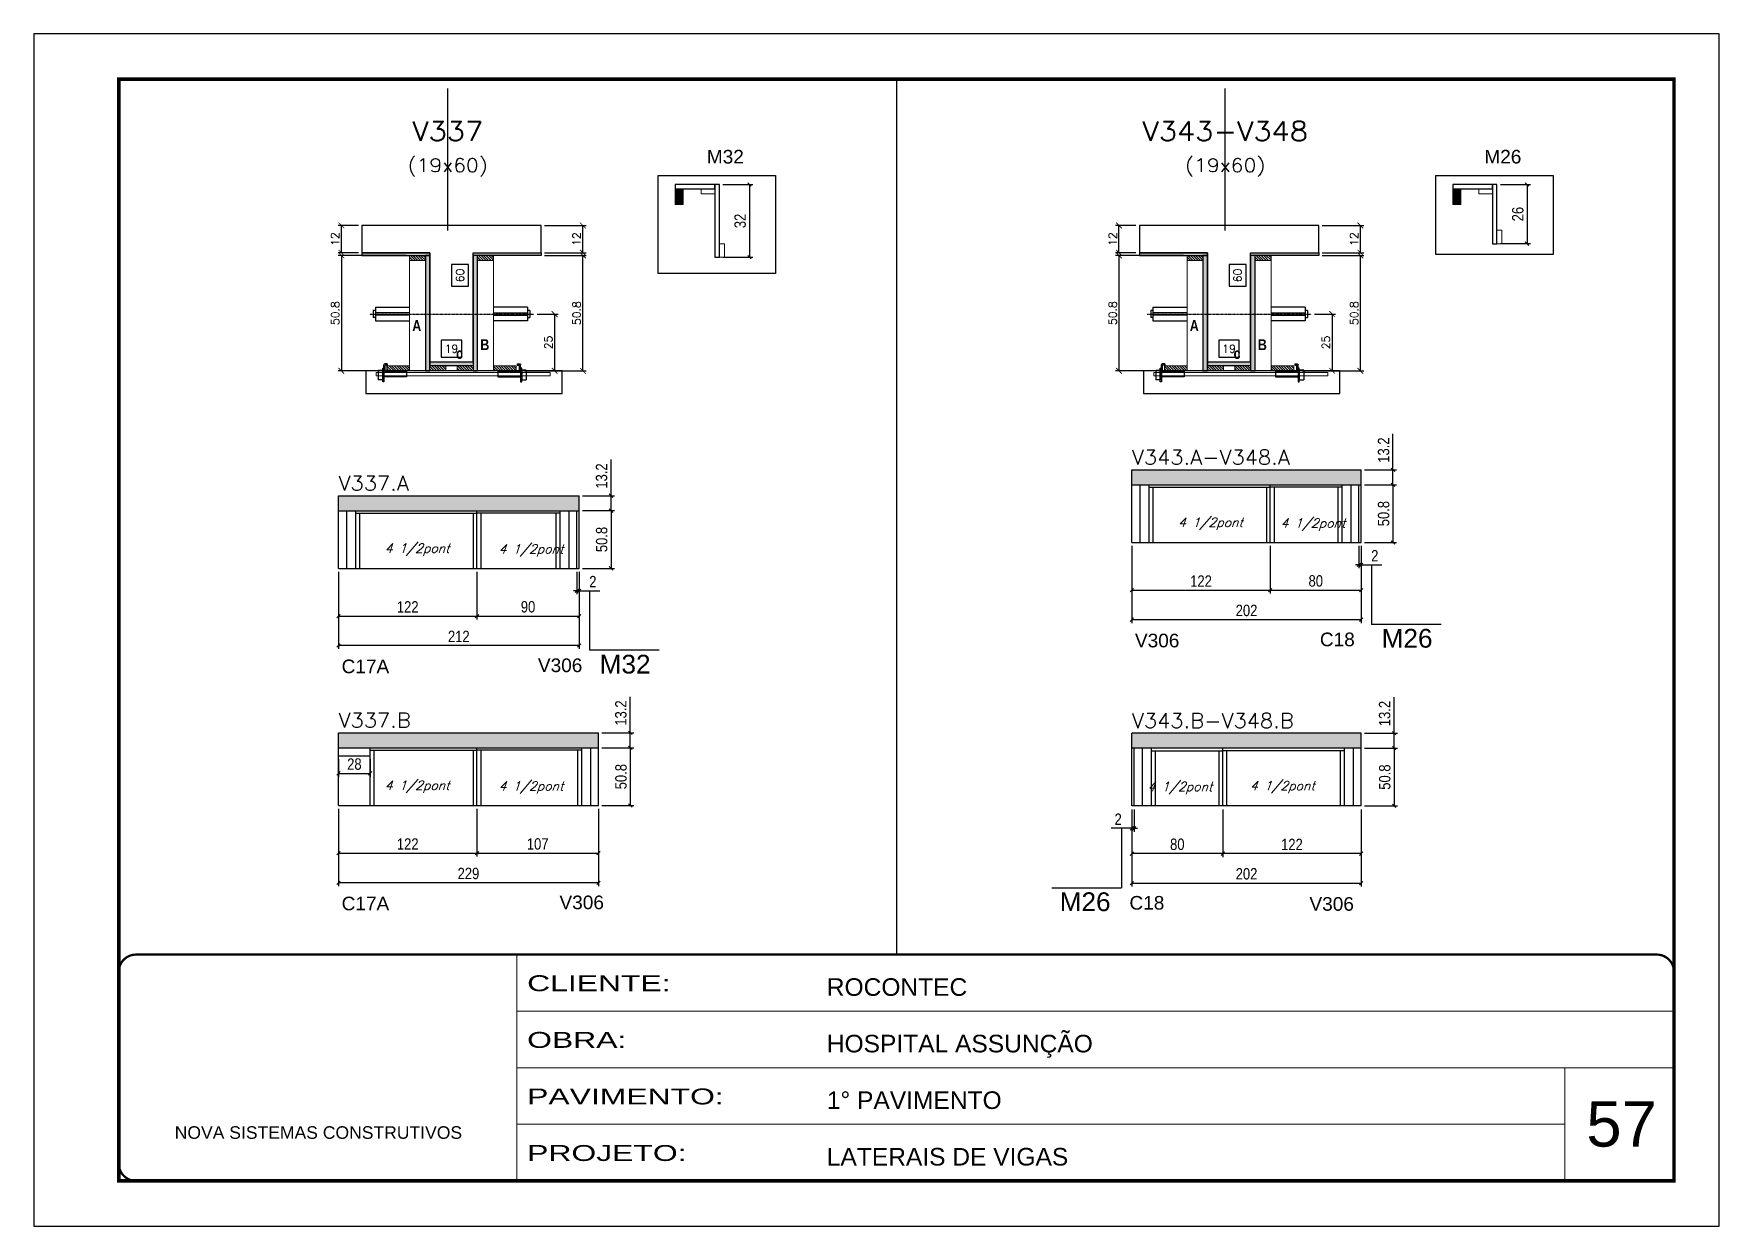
# Model space of a CAD drawing. Extents: x 137137 to 143418, y 10464 to 34486.
# Drawn here: x 137137 to 138622, y 17356 to 18406 of the extents above; entities that cross this region are included whole.
import ezdxf
from ezdxf.enums import TextEntityAlignment as Align

# ---------------------------------------------------------------- set-up
doc = ezdxf.new("R2010")
doc.units = 0
for name, pattern in [('CONTINUO', [0]), ('DASHED', [0.75, 0.5, -0.25]), ('HIDDEN', [0.375, 0.25, -0.125])]:
    doc.linetypes.add(name, pattern=pattern)
for name, color, linetype in [('5', 5, 'Continuous'), ('barrote', 251, 'Continuous'), ('COTA', 241, 'Continuous'), ('Cota Seção (2x)', 4, 'Continuous'), ('detalhes', 4, 'Continuous'), ('NOMENCLATURA', 7, 'Continuous'), ('Painéis', 200, 'Continuous'), ('presilha', 1, 'Continuous'), ('SARR_2.2x7', 40, 'Continuous'), ('SARR_3.5x7', 81, 'Continuous'), ('TENSOR', 3, 'Continuous'), ('texto', 7, 'Continuous'), ('Texto de Titulo', 7, 'Continuous'), ('Texto Qtd Sarr', 242, 'Continuous')]:
    doc.layers.add(name, color=color, linetype=linetype)
for name, color, linetype, lineweight in [('CARIMBO', 255, 'Continuous', 9), ('CONCRETO', 251, 'Continuous', 25), ('Folhas', 255, 'Continuous', 9), ('Hachura', 251, 'Continuous', 9), ('Madeira', 126, 'Continuous', 18), ('Sarr 2.2x7', 40, 'Continuous', 9), ('SARRAFO DE PRESSAO', 251, 'DASHED', 9), ('SCO-___-LAJ', 2, 'Continuous', 0), ('Texto Seção', 7, 'Continuous', 15)]:
    doc.layers.add(name, color=color, linetype=linetype, lineweight=lineweight)
doc.layers.add('Laje_Perimetro', color=7, linetype='Continuous', plot=False)
doc.styles.add('ARIAL', font='arial.ttf')
doc.styles.add('COTA TECNICA', font='techl___.ttf', dxfattribs={"height": 10})
doc.styles.add('REGUA-120', font='ROMANS.shx', dxfattribs={"height": 15})
doc.styles.add('Romans', font='romans.shx')
doc.styles.get("Standard").update_dxf_attribs({"font": 'arial.ttf'})
doc.styles.add('TECNICA', font='techb___.ttf', dxfattribs={"height": 10})
doc.styles.add('Tecnologia', font='')
doc.styles.get('Tecnologia').set_extended_font_data('Forgotten Futurist')
doc.dimstyles.new('Cota Seção (2x)', dxfattribs={"dimtxt": 7, "dimasz": 5, "dimexe": 3, "dimexo": 3, "dimgap": 2, "dimtad": 3, "dimdec": 1, "dimlfac": 0.5, "dimzin": 12, "dimdsep": 46, "dimtxsty": 'Romans', "dimblk": 'ARCHTICK', "dimcen": 0, "dimclrd": 4, "dimclre": 4, "dimclrt": 1, "dimadec": 1, "dimazin": 3, "dimtfac": 1, "dimtdec": 1, "dimtmove": 0, "dimatfit": 3, "dimldrblk": 'OBLIQUE', "dimfxl": 1, "dimtolj": 1, "dimtzin": 12, "dimarcsym": 0})
doc.dimstyles.new('Cota Seção interna', dxfattribs={"dimtxt": 7, "dimasz": 6, "dimexe": 0.18, "dimexo": 2, "dimgap": -4, "dimtad": 3, "dimdec": 1, "dimlfac": 0.5, "dimzin": 12, "dimdsep": 46, "dimtxsty": 'Romans', "dimblk": 'ARCHTICK', "dimcen": 0.09, "dimse1": 1, "dimse2": 1, "dimsd1": 1, "dimsd2": 1, "dimclrd": 180, "dimclre": 5, "dimclrt": 1, "dimadec": 0, "dimazin": 3, "dimtfac": 1, "dimtdec": 1, "dimtofl": 0, "dimtmove": 0, "dimatfit": 3, "dimldrblk": 'ARCHTICK', "dimfxl": 1, "dimtolj": 1, "dimtzin": 0, "dimarcsym": 0})
doc.dimstyles.new('PAINEL', dxfattribs={"dimtxt": 10, "dimasz": 3, "dimexe": 3, "dimexo": 3, "dimgap": 3, "dimtad": 1, "dimdec": 1, "dimzin": 12, "dimdsep": 46, "dimtxsty": 'COTA TECNICA', "dimblk1": 'OBLIQUE', "dimblk2": 'OBLIQUE', "dimsah": 1, "dimcen": 0.9, "dimclrd": 4, "dimclre": 4, "dimclrt": 240, "dimadec": 1, "dimazin": 3, "dimtfac": 1, "dimtdec": 1, "dimtmove": 0, "dimatfit": 3, "dimfxl": 1, "dimtolj": 1, "dimtzin": 12, "dimarcsym": 0})

msp = doc.modelspace()

# ---------------------------------------------------------------- texts
at = {"layer": '5', "color": 7, "linetype": 'Continuous'}
for s, p in [('M32', (137730.32, 18291.48)), ('M26', (138415.32, 18291.48))]:
    msp.add_text(s, height=12, rotation=359.99996, dxfattribs=at).set_placement(p)
at = {"layer": '5', "linetype": 'Continuous'}
for s, rotation, p in [('V306', 359.99996, (138107.48, 17865.46)), ('C18', 359.99996, (138270.42, 17866.44)), ('C17A', 359.99996, (137408.56, 17842.69)), ('V306', 359.99996, (137581.5, 17843.66)), ('C17A', 359.99996, (137408.56, 17633.92)), ('V306', 359.99996, (137600.5, 17634.89)), ('C18', 0.00004, (138102.64, 17634.51)), ('V306', 0.00004, (138261.24, 17633.53))]:
    msp.add_text(s, height=12, rotation=rotation, dxfattribs=at).set_placement(p)
at = {"layer": 'CARIMBO', "style": 'ARIAL'}
msp.add_text('57', height=40, dxfattribs=at).set_placement((138505.15, 17425.87))
at = {"layer": 'detalhes', "style": 'TECNICA'}
for s, p in [('A', (137470.78, 18143.96)), ('A', (138155.78, 18143.96)), ('B', (137530.74, 18127.12)), ('B', (138215.74, 18127.12)), ('c', (137509.36, 18119.42)), ('c', (138194.36, 18119.42))]:
    msp.add_text(s, height=9.6, dxfattribs=at).set_placement(p)
at = {"layer": 'NOMENCLATURA', "linetype": 'Continuous'}
for s, p in [('M26', (138324.82, 17865.18)), ('M32', (137635.9, 17842.4)), ('M26', (138041.2, 17633.24))]:
    msp.add_text(s, height=16.5, dxfattribs=at).set_placement(p)
at = {"layer": 'texto', "color": 2, "char_height": 8, "attachment_point": 5, "style": 'Romans'}
for insert in [(138174.09, 17974.21), (138264.32, 17973.51), (137475.18, 17951.43), (137575.4, 17950.74), (137475.18, 17742.66), (137575.4, 17741.97), (138147.19, 17741.58), (138237.42, 17742.27)]:
    msp.add_mtext('{\\Q19;\\C256;4 1/2pont}', dxfattribs=dict(at, insert=insert))
at = {"layer": 'Texto Seção', "style": 'REGUA-120', "width": 1.05}
for s, p in [('V343.A-V348.A', (138104.72, 18026.36)), ('V337.A', (137405.8, 18003.59)), ('V337.B', (137405.8, 17794.82)), ('V343.B-V348.B', (138104.72, 17794.43))]:
    msp.add_text(s, height=13, dxfattribs=at).set_placement(p)

# ---------------------------------------------------------------- blocks, each defined once
blk = doc.blocks.new('9999999999')
at = {"color": 30, "linetype": 'CONTINUO'}
for p, q in [((98564.6, 34230.2), (98564.6, 34429.4)), ((98564.6, 34379.6), (99584, 34379.6)), ((98564.6, 34329.8), (99488, 34329.8)), ((99584, 34329.8), (99488, 34329.8)), ((99488, 34329.8), (99488, 34230.2)), ((98564.6, 34280), (99488, 34280))]:
    blk.add_line(p, q, dxfattribs=at)
at = {"color": 30, "linetype": 'CONTINUO', "const_width": 2}
blk.add_lwpolyline([(99584, 34230.2), (99584, 34414.4, 0.414214), (99569, 34429.4), (98229, 34429.4, 0.414214), (98214, 34414.4), (98214, 34245.2, 0.414214), (98229, 34230.2), (99584, 34230.2)], format="xyb", dxfattribs=at)
at = {"layer": 'Folhas'}
blk.add_lwpolyline([(98139, 34190.2), (99624, 34190.2), (99624, 35240.2), (98139, 35240.2)], close=True, dxfattribs=at)
at = {"layer": 'Folhas', "color": 30, "const_width": 3}
blk.add_lwpolyline([(98214, 34230.2), (99584, 34230.2), (99584, 35200.2), (98214, 35200.2)], close=True, dxfattribs=at)
at = {"color": 7, "linetype": 'Continuous', "ltscale": 5, "style": 'ARIAL'}
for s, height, p in [('ROCONTEC', 15.48, (98837.7, 34393.1)), ('HOSPITAL ASSUNÇÃO', 15.483, (98837.7, 34343.3)), ('1° PAVIMENTO', 15.483, (98837.7, 34293.5)), ('NOVA SISTEMAS CONSTRUTIVOS', 11.059, (98263.2, 34267.2)), ('LATERAIS DE VIGAS', 15.483, (98837.7, 34243.7))]:
    blk.add_text(s, height=height, dxfattribs=at).set_placement(p)
at = {"layer": 'Folhas', "color": 7, "style": 'Tecnologia', "width": 1.5}
for s, p in [('CLIENTE:', (98573.7, 34397.2)), ('OBRA:', (98573.7, 34347.3)), ('PAVIMENTO:', (98573.7, 34297.5)), ('PROJETO:', (98573.7, 34247.7))]:
    blk.add_text(s, height=14, dxfattribs=at).set_placement(p)
blk = doc.blocks.new('_ArchTick')
at = {"color": 0, "linetype": 'ByBlock', "const_width": 0.15}
blk.add_lwpolyline([(-0.5, -0.5), (0.5, 0.5)], dxfattribs=at)
blk = doc.blocks.new('*D2172')
at = {"layer": 'COTA', "color": 4, "lineweight": -2, "transparency": 16777216}
for p, q in [((137587.4, 18210.5), (137624.1, 18210.5)), ((137621.1, 18108.9), (137621.1, 18210.5)), ((137569.8, 18108.9), (137624.1, 18108.9))]:
    blk.add_line(p, q, dxfattribs=at)
at = {"layer": 'Defpoints', "color": 0, "transparency": 16777216}
for p in [(137584.4, 18210.5), (137621.1, 18210.5), (137566.8, 18108.9)]:
    blk.add_point(p, dxfattribs=at)
at = {"layer": 'COTA', "color": 4, "lineweight": -2, "transparency": 16777216, "xscale": 5, "yscale": 5, "zscale": 5}
for p, rotation in [((137621.1, 18210.5), 90), ((137621.1, 18108.9), 270)]:
    blk.add_blockref('_ArchTick', p, dxfattribs=dict(at, rotation=rotation))
at = {"layer": 'COTA', "color": 1, "transparency": 16777216, "insert": (137615.6, 18159.7), "char_height": 7, "attachment_point": 5, "rotation": 90, "style": 'Romans'}
blk.add_mtext('\\A1;50.8', dxfattribs=at)
blk = doc.blocks.new('_Oblique')
at = {"color": 0, "linetype": 'ByBlock', "lineweight": -2}
blk.add_line((-0.5, -0.5), (0.5, 0.5), dxfattribs=at)
blk = doc.blocks.new('*D2173')
at = {"layer": 'COTA', "color": 4, "lineweight": -2, "transparency": 16777216}
for p, q in [((137587.4, 18236.9), (137624.1, 18236.9)), ((137621.1, 18212.9), (137621.1, 18236.9)), ((137587.4, 18212.9), (137624.1, 18212.9))]:
    blk.add_line(p, q, dxfattribs=at)
at = {"layer": 'Defpoints', "color": 0, "transparency": 16777216}
for p in [(137584.4, 18236.9), (137621.1, 18236.9), (137584.4, 18212.9)]:
    blk.add_point(p, dxfattribs=at)
at = {"layer": 'COTA', "color": 4, "lineweight": -2, "transparency": 16777216, "xscale": 5, "yscale": 5, "zscale": 5}
for p, rotation in [((137621.1, 18236.9), 90), ((137621.1, 18212.9), 270)]:
    blk.add_blockref('_ArchTick', p, dxfattribs=dict(at, rotation=rotation))
at = {"layer": 'COTA', "color": 1, "transparency": 16777216, "insert": (137615.6, 18224.9), "char_height": 7, "attachment_point": 5, "rotation": 90, "style": 'Romans'}
blk.add_mtext('\\A1;12', dxfattribs=at)
blk = doc.blocks.new('*D2174')
at = {"layer": 'Cota Seção (2x)', "color": 180, "lineweight": -2, "transparency": 16777216}
for p, q in [((137520.4, 18202.4), (137505.4, 18202.4)), ((137505.4, 18202.4), (137505.4, 18183.4)), ((137520.4, 18183.4), (137520.4, 18202.4)), ((137505.4, 18183.4), (137520.4, 18183.4))]:
    blk.add_line(p, q, dxfattribs=at)
at = {"layer": 'Defpoints', "color": 0, "transparency": 16777216}
for p in [(137524.4, 18236.9), (137524.4, 18236.9), (137524.4, 18116.9)]:
    blk.add_point(p, dxfattribs=at)
at = {"layer": 'Cota Seção (2x)', "color": 1, "transparency": 16777216, "insert": (137512.9, 18192.9), "char_height": 7, "attachment_point": 5, "rotation": 90, "style": 'Romans'}
blk.add_mtext('\\A1;60', dxfattribs=at)
blk = doc.blocks.new('PRESILHA METÁLICA 1')
at = {"layer": 'presilha'}
for p, q in [((0, 13), (6, 13)), ((0, 13), (0, 0)), ((6, 0), (0, 0)), ((6, 15.5), (7.5, 15.5)), ((6, -2.5), (6, 15.5)), ((6, 13), (6, 0)), ((7.5, 10.6), (7.5, 19.9)), ((7.5, 15.5), (7.5, -2.5)), ((37.5, 4.1), (7.5, 4.1)), ((12, 21), (8.6, 21)), ((9, 11.6), (9, 18.9)), ((12, 19.5), (9.6, 19.5)), ((37.5, 11), (9.6, 11)), ((12, 21), (12, 19.5)), ((37.5, 11), (37.5, 4.1)), ((7.5, -2.5), (6, -2.5))]:
    blk.add_line(p, q, dxfattribs=at)
for centre, radius, start, end in [((8.6, 19.9), 1.14, 90, 180), ((9.6, 18.9), 0.57, 90, 180), ((9.6, 11.6), 0.57, 180, 270)]:
    blk.add_arc(centre, radius, start, end, dxfattribs=at)
blk = doc.blocks.new('*D2175')
at = {"layer": 'Cota Seção (2x)', "color": 180, "lineweight": -2, "transparency": 16777216}
for p, q in [((137514.4, 18135.9), (137496.4, 18135.9)), ((137496.4, 18135.9), (137496.4, 18120.9)), ((137514.4, 18120.9), (137514.4, 18135.9)), ((137496.4, 18120.9), (137514.4, 18120.9))]:
    blk.add_line(p, q, dxfattribs=at)
at = {"layer": 'Defpoints', "color": 0, "transparency": 16777216}
for p in [(137486.4, 18108.9), (137524.4, 18116.9), (137524.4, 18108.9)]:
    blk.add_point(p, dxfattribs=at)
at = {"layer": 'Cota Seção (2x)', "color": 1, "transparency": 16777216, "insert": (137505.4, 18128.4), "char_height": 7, "attachment_point": 5, "style": 'Romans'}
blk.add_mtext('\\A1;19', dxfattribs=at)
blk = doc.blocks.new('*D2176')
at = {"layer": 'COTA', "color": 4, "lineweight": -2, "transparency": 16777216}
for p, q in [((137465.4, 18210.5), (137405.4, 18210.5)), ((137408.4, 18210.5), (137408.4, 18108.9)), ((137465.4, 18108.9), (137405.4, 18108.9))]:
    blk.add_line(p, q, dxfattribs=at)
at = {"layer": 'Defpoints', "color": 0, "transparency": 16777216}
for p in [(137468.4, 18210.5), (137408.4, 18108.9), (137468.4, 18108.9)]:
    blk.add_point(p, dxfattribs=at)
at = {"layer": 'COTA', "color": 4, "lineweight": -2, "transparency": 16777216, "xscale": 5, "yscale": 5, "zscale": 5}
for p, rotation in [((137408.4, 18210.5), 90), ((137408.4, 18108.9), 270)]:
    blk.add_blockref('_ArchTick', p, dxfattribs=dict(at, rotation=rotation))
at = {"layer": 'COTA', "color": 1, "transparency": 16777216, "insert": (137402.9, 18159.7), "char_height": 7, "attachment_point": 5, "rotation": 90, "style": 'Romans'}
blk.add_mtext('\\A1;50.8', dxfattribs=at)
blk = doc.blocks.new('*D2177')
at = {"layer": 'COTA', "color": 4, "lineweight": -2, "transparency": 16777216}
for p, q in [((137580.7, 18158.9), (137599.2, 18158.9)), ((137596.2, 18158.9), (137596.2, 18108.9)), ((137580.7, 18108.9), (137599.2, 18108.9))]:
    blk.add_line(p, q, dxfattribs=at)
at = {"layer": 'Defpoints', "color": 0, "transparency": 16777216}
for p in [(137577.7, 18158.9), (137577.7, 18108.9), (137596.2, 18108.9)]:
    blk.add_point(p, dxfattribs=at)
at = {"layer": 'COTA', "color": 4, "lineweight": -2, "transparency": 16777216, "xscale": 5, "yscale": 5, "zscale": 5}
for p, rotation in [((137596.2, 18158.9), 90), ((137596.2, 18108.9), 270)]:
    blk.add_blockref('_ArchTick', p, dxfattribs=dict(at, rotation=rotation))
at = {"layer": 'COTA', "color": 1, "transparency": 16777216, "insert": (137590.7, 18133.9), "char_height": 7, "attachment_point": 5, "rotation": 90, "style": 'Romans'}
blk.add_mtext('\\A1;25', dxfattribs=at)
blk = doc.blocks.new('titulo1')
at = {"layer": 'Defpoints', "color": 252, "linetype": 'HIDDEN', "ltscale": 2}
blk.add_line((0, 0), (0, 125), dxfattribs=at)
at = {"layer": 'Defpoints', "style": 'Romans', "oblique": 15}
blk.add_attdef('FOLHA', text='', height=10, dxfattribs=at).set_placement((0, 15.6), align=Align.MIDDLE_CENTER)
at = {"layer": 'Texto Qtd Sarr', "color": 3, "style": 'Romans', "oblique": 15}
for tag, height, p in [('TITULO', 17, (0, 71.4)), ('SEÇÃO', 12, (0, 41.5))]:
    blk.add_attdef(tag, text='', height=height, dxfattribs=at).set_placement(p, align=Align.MIDDLE_CENTER)
blk = doc.blocks.new('*D2197')
at = {"layer": 'COTA', "color": 4, "lineweight": -2, "transparency": 16777216}
for p, q in [((137423.4, 18236.9), (137405.4, 18236.9)), ((137408.4, 18212.9), (137408.4, 18236.9)), ((137423.4, 18212.9), (137405.4, 18212.9))]:
    blk.add_line(p, q, dxfattribs=at)
at = {"layer": 'Defpoints', "color": 0, "transparency": 16777216}
for p in [(137408.4, 18236.9), (137426.4, 18236.9), (137426.4, 18212.9)]:
    blk.add_point(p, dxfattribs=at)
at = {"layer": 'COTA', "color": 4, "lineweight": -2, "transparency": 16777216, "xscale": 5, "yscale": 5, "zscale": 5}
for p, rotation in [((137408.4, 18236.9), 90), ((137408.4, 18212.9), 270)]:
    blk.add_blockref('_ArchTick', p, dxfattribs=dict(at, rotation=rotation))
at = {"layer": 'COTA', "color": 1, "transparency": 16777216, "insert": (137402.9, 18224.9), "char_height": 7, "attachment_point": 5, "rotation": 90, "style": 'Romans'}
blk.add_mtext('\\A1;12', dxfattribs=at)
blk = doc.blocks.new('*D2198')
at = {"layer": 'COTA', "color": 4, "lineweight": -2, "ltscale": 25, "transparency": 16777216}
for p, q in [((137405.8, 17932), (137405.8, 17864)), ((137617.9, 17932), (137617.9, 17864)), ((137617.9, 17867), (137405.8, 17867))]:
    blk.add_line(p, q, dxfattribs=at)
at = {"layer": 'Defpoints', "color": 0, "ltscale": 25, "transparency": 16777216}
for p in [(137405.8, 17935), (137617.9, 17935), (137405.8, 17867)]:
    blk.add_point(p, dxfattribs=at)
at = {"layer": 'COTA', "color": 4, "lineweight": -2, "ltscale": 25, "transparency": 16777216, "xscale": 3, "yscale": 3, "zscale": 3, "rotation": 180}
blk.add_blockref('_Oblique', (137405.8, 17867), dxfattribs=at)
at = {"layer": 'COTA', "color": 4, "lineweight": -2, "ltscale": 25, "transparency": 16777216, "xscale": 3, "yscale": 3, "zscale": 3}
blk.add_blockref('_Oblique', (137617.9, 17867), dxfattribs=at)
at = {"layer": 'COTA', "color": 240, "ltscale": 25, "transparency": 16777216, "insert": (137511.8, 17875.1), "char_height": 10, "attachment_point": 5, "style": 'COTA TECNICA'}
blk.add_mtext('\\A1;212', dxfattribs=at)
blk = doc.blocks.new('*D2199')
at = {"layer": 'COTA', "color": 4, "lineweight": -2, "ltscale": 25, "transparency": 16777216}
for p, q in [((137405.8, 17932), (137405.8, 17890)), ((137527.8, 17932), (137527.8, 17890)), ((137405.8, 17893), (137527.8, 17893))]:
    blk.add_line(p, q, dxfattribs=at)
at = {"layer": 'Defpoints', "color": 0, "ltscale": 25, "transparency": 16777216}
for p in [(137405.8, 17935), (137527.8, 17935), (137527.8, 17893)]:
    blk.add_point(p, dxfattribs=at)
at = {"layer": 'COTA', "color": 4, "lineweight": -2, "ltscale": 25, "transparency": 16777216, "xscale": 3, "yscale": 3, "zscale": 3, "rotation": 180}
blk.add_blockref('_Oblique', (137405.8, 17893), dxfattribs=at)
at = {"layer": 'COTA', "color": 4, "lineweight": -2, "ltscale": 25, "transparency": 16777216, "xscale": 3, "yscale": 3, "zscale": 3}
blk.add_blockref('_Oblique', (137527.8, 17893), dxfattribs=at)
at = {"layer": 'COTA', "color": 240, "ltscale": 25, "transparency": 16777216, "insert": (137466.8, 17901.1), "char_height": 10, "attachment_point": 5, "style": 'COTA TECNICA'}
blk.add_mtext('\\A1;122', dxfattribs=at)
blk = doc.blocks.new('*D2178')
at = {"layer": 'COTA', "color": 4, "lineweight": -2, "ltscale": 25, "transparency": 16777216}
for p, q in [((137527.8, 17932), (137527.8, 17890)), ((137617.9, 17932), (137617.9, 17890)), ((137527.8, 17893), (137617.9, 17893))]:
    blk.add_line(p, q, dxfattribs=at)
at = {"layer": 'Defpoints', "color": 0, "ltscale": 25, "transparency": 16777216}
for p in [(137527.8, 17935), (137617.9, 17935), (137617.9, 17893)]:
    blk.add_point(p, dxfattribs=at)
at = {"layer": 'COTA', "color": 4, "lineweight": -2, "ltscale": 25, "transparency": 16777216, "xscale": 3, "yscale": 3, "zscale": 3, "rotation": 180}
blk.add_blockref('_Oblique', (137527.8, 17893), dxfattribs=at)
at = {"layer": 'COTA', "color": 4, "lineweight": -2, "ltscale": 25, "transparency": 16777216, "xscale": 3, "yscale": 3, "zscale": 3}
blk.add_blockref('_Oblique', (137617.9, 17893), dxfattribs=at)
at = {"layer": 'COTA', "color": 240, "ltscale": 25, "transparency": 16777216, "insert": (137572.8, 17901.1), "char_height": 10, "attachment_point": 5, "style": 'COTA TECNICA'}
blk.add_mtext('\\A1;90', dxfattribs=at)
blk = doc.blocks.new('*D2200')
at = {"layer": 'COTA', "color": 4, "lineweight": -2, "ltscale": 25, "transparency": 16777216}
for p, q in [((137620.9, 17985.8), (137648.9, 17985.8)), ((137645.9, 17985.8), (137645.9, 17935)), ((137620.9, 17935), (137648.9, 17935))]:
    blk.add_line(p, q, dxfattribs=at)
at = {"layer": 'Defpoints', "color": 0, "ltscale": 25, "transparency": 16777216}
for p in [(137617.9, 17985.8), (137617.9, 17935), (137645.9, 17935)]:
    blk.add_point(p, dxfattribs=at)
at = {"layer": 'COTA', "color": 4, "lineweight": -2, "ltscale": 25, "transparency": 16777216, "xscale": 3, "yscale": 3, "zscale": 3}
for p, rotation in [((137645.9, 17985.8), 90), ((137645.9, 17935), 270)]:
    blk.add_blockref('_Oblique', p, dxfattribs=dict(at, rotation=rotation))
at = {"layer": 'COTA', "color": 240, "ltscale": 25, "transparency": 16777216, "insert": (137637.7, 17960.4), "char_height": 10, "attachment_point": 5, "rotation": 90, "style": 'COTA TECNICA'}
blk.add_mtext('\\A1;50.8', dxfattribs=at)
blk = doc.blocks.new('*D2201')
at = {"layer": 'COTA', "color": 4, "lineweight": -2, "ltscale": 25, "transparency": 16777216}
for p, q in [((137645.9, 17999), (137645.9, 18030.7)), ((137620.9, 17999), (137648.9, 17999)), ((137645.9, 17985.8), (137645.9, 17999)), ((137620.9, 17985.8), (137648.9, 17985.8))]:
    blk.add_line(p, q, dxfattribs=at)
at = {"layer": 'Defpoints', "color": 0, "ltscale": 25, "transparency": 16777216}
for p in [(137617.9, 17999), (137645.9, 17999), (137617.9, 17985.8)]:
    blk.add_point(p, dxfattribs=at)
at = {"layer": 'COTA', "color": 4, "lineweight": -2, "ltscale": 25, "transparency": 16777216, "xscale": 3, "yscale": 3, "zscale": 3}
for p, rotation in [((137645.9, 17999), 90), ((137645.9, 17985.8), 270)]:
    blk.add_blockref('_Oblique', p, dxfattribs=dict(at, rotation=rotation))
at = {"layer": 'COTA', "color": 240, "ltscale": 25, "transparency": 16777216, "insert": (137637.6, 18016.3), "char_height": 10, "attachment_point": 5, "rotation": 90, "style": 'COTA TECNICA'}
blk.add_mtext('\\A1;13.2', dxfattribs=at)
blk = doc.blocks.new('*D2202')
at = {"layer": 'COTA', "color": 4, "lineweight": -2, "ltscale": 25, "transparency": 16777216}
for p, q in [((137615.9, 17932), (137615.9, 17912.3)), ((137617.9, 17932), (137617.9, 17912.3)), ((137615.9, 17915.3), (137612.9, 17915.3)), ((137615.9, 17915.3), (137617.9, 17915.3)), ((137617.9, 17915.3), (137636, 17915.3))]:
    blk.add_line(p, q, dxfattribs=at)
at = {"layer": 'Defpoints', "color": 0, "ltscale": 25, "transparency": 16777216}
for p in [(137615.9, 17935), (137617.9, 17935), (137617.9, 17915.3)]:
    blk.add_point(p, dxfattribs=at)
at = {"layer": 'COTA', "color": 4, "lineweight": -2, "ltscale": 25, "transparency": 16777216, "xscale": 3, "yscale": 3, "zscale": 3}
blk.add_blockref('_Oblique', (137615.9, 17915.3), dxfattribs=at)
at = {"layer": 'COTA', "color": 4, "lineweight": -2, "ltscale": 25, "transparency": 16777216, "xscale": 3, "yscale": 3, "zscale": 3, "rotation": 180}
blk.add_blockref('_Oblique', (137617.9, 17915.3), dxfattribs=at)
at = {"layer": 'COTA', "color": 240, "ltscale": 25, "transparency": 16777216, "insert": (137629.9, 17923.3), "char_height": 10, "attachment_point": 5, "style": 'COTA TECNICA'}
blk.add_mtext('\\A1;2', dxfattribs=at)
blk = doc.blocks.new('*D2203')
at = {"layer": 'Defpoints', "color": 0, "linetype": 'ByBlock', "transparency": 16777216}
for p in [(137741.4, 18272.9), (137741.4, 18208.9), (137767.9, 18208.9)]:
    blk.add_point(p, dxfattribs=at)
at = {"layer": 'Sarr 2.2x7', "color": 4, "linetype": 'ByBlock', "lineweight": -2, "transparency": 16777216}
for p, q in [((137744.4, 18272.9), (137770.9, 18272.9)), ((137767.9, 18272.9), (137767.9, 18208.9)), ((137744.4, 18208.9), (137770.9, 18208.9))]:
    blk.add_line(p, q, dxfattribs=at)
at = {"layer": 'Sarr 2.2x7', "color": 4, "linetype": 'ByBlock', "lineweight": -2, "transparency": 16777216, "xscale": 3, "yscale": 3, "zscale": 3}
for p, rotation in [((137767.9, 18272.9), 90), ((137767.9, 18208.9), 270)]:
    blk.add_blockref('_Oblique', p, dxfattribs=dict(at, rotation=rotation))
at = {"layer": 'Sarr 2.2x7', "color": 240, "linetype": 'ByBlock', "transparency": 16777216, "insert": (137759.7, 18240.9), "char_height": 10, "attachment_point": 5, "rotation": 90, "style": 'COTA TECNICA'}
blk.add_mtext('\\A1;32', dxfattribs=at)
blk = doc.blocks.new('*D2204')
at = {"layer": 'COTA', "color": 4, "lineweight": -2, "ltscale": 25, "transparency": 16777216}
for p, q in [((137405.8, 17723.2), (137405.8, 17655.2)), ((137634.9, 17723.2), (137634.9, 17655.2)), ((137634.9, 17658.2), (137405.8, 17658.2))]:
    blk.add_line(p, q, dxfattribs=at)
at = {"layer": 'Defpoints', "color": 0, "ltscale": 25, "transparency": 16777216}
for p in [(137405.8, 17726.2), (137634.9, 17726.2), (137405.8, 17658.2)]:
    blk.add_point(p, dxfattribs=at)
at = {"layer": 'COTA', "color": 4, "lineweight": -2, "ltscale": 25, "transparency": 16777216, "xscale": 3, "yscale": 3, "zscale": 3, "rotation": 180}
blk.add_blockref('_Oblique', (137405.8, 17658.2), dxfattribs=at)
at = {"layer": 'COTA', "color": 4, "lineweight": -2, "ltscale": 25, "transparency": 16777216, "xscale": 3, "yscale": 3, "zscale": 3}
blk.add_blockref('_Oblique', (137634.9, 17658.2), dxfattribs=at)
at = {"layer": 'COTA', "color": 240, "ltscale": 25, "transparency": 16777216, "insert": (137520.3, 17666.3), "char_height": 10, "attachment_point": 5, "style": 'COTA TECNICA'}
blk.add_mtext('\\A1;229', dxfattribs=at)
blk = doc.blocks.new('*D2205')
at = {"layer": 'COTA', "color": 4, "lineweight": -2, "ltscale": 25, "transparency": 16777216}
for p, q in [((137405.8, 17723.2), (137405.8, 17681.2)), ((137527.8, 17723.2), (137527.8, 17681.2)), ((137405.8, 17684.2), (137527.8, 17684.2))]:
    blk.add_line(p, q, dxfattribs=at)
at = {"layer": 'Defpoints', "color": 0, "ltscale": 25, "transparency": 16777216}
for p in [(137405.8, 17726.2), (137527.8, 17726.2), (137527.8, 17684.2)]:
    blk.add_point(p, dxfattribs=at)
at = {"layer": 'COTA', "color": 4, "lineweight": -2, "ltscale": 25, "transparency": 16777216, "xscale": 3, "yscale": 3, "zscale": 3, "rotation": 180}
blk.add_blockref('_Oblique', (137405.8, 17684.2), dxfattribs=at)
at = {"layer": 'COTA', "color": 4, "lineweight": -2, "ltscale": 25, "transparency": 16777216, "xscale": 3, "yscale": 3, "zscale": 3}
blk.add_blockref('_Oblique', (137527.8, 17684.2), dxfattribs=at)
at = {"layer": 'COTA', "color": 240, "ltscale": 25, "transparency": 16777216, "insert": (137466.8, 17692.3), "char_height": 10, "attachment_point": 5, "style": 'COTA TECNICA'}
blk.add_mtext('\\A1;122', dxfattribs=at)
blk = doc.blocks.new('*D2179')
at = {"layer": 'COTA', "color": 4, "lineweight": -2, "ltscale": 25, "transparency": 16777216}
for p, q in [((137527.8, 17723.2), (137527.8, 17681.2)), ((137634.9, 17723.2), (137634.9, 17681.2)), ((137527.8, 17684.2), (137634.9, 17684.2))]:
    blk.add_line(p, q, dxfattribs=at)
at = {"layer": 'Defpoints', "color": 0, "ltscale": 25, "transparency": 16777216}
for p in [(137527.8, 17726.2), (137634.9, 17726.2), (137634.9, 17684.2)]:
    blk.add_point(p, dxfattribs=at)
at = {"layer": 'COTA', "color": 4, "lineweight": -2, "ltscale": 25, "transparency": 16777216, "xscale": 3, "yscale": 3, "zscale": 3, "rotation": 180}
blk.add_blockref('_Oblique', (137527.8, 17684.2), dxfattribs=at)
at = {"layer": 'COTA', "color": 4, "lineweight": -2, "ltscale": 25, "transparency": 16777216, "xscale": 3, "yscale": 3, "zscale": 3}
blk.add_blockref('_Oblique', (137634.9, 17684.2), dxfattribs=at)
at = {"layer": 'COTA', "color": 240, "ltscale": 25, "transparency": 16777216, "insert": (137581.3, 17692.3), "char_height": 10, "attachment_point": 5, "style": 'COTA TECNICA'}
blk.add_mtext('\\A1;107', dxfattribs=at)
blk = doc.blocks.new('*D2206')
at = {"layer": 'COTA', "color": 4, "lineweight": -2, "ltscale": 25, "transparency": 16777216}
for p, q in [((137637.9, 17777), (137665.9, 17777)), ((137662.9, 17777), (137662.9, 17726.2)), ((137637.9, 17726.2), (137665.9, 17726.2))]:
    blk.add_line(p, q, dxfattribs=at)
at = {"layer": 'Defpoints', "color": 0, "ltscale": 25, "transparency": 16777216}
for p in [(137634.9, 17777), (137634.9, 17726.2), (137662.9, 17726.2)]:
    blk.add_point(p, dxfattribs=at)
at = {"layer": 'COTA', "color": 4, "lineweight": -2, "ltscale": 25, "transparency": 16777216, "xscale": 3, "yscale": 3, "zscale": 3}
for p, rotation in [((137662.9, 17777), 90), ((137662.9, 17726.2), 270)]:
    blk.add_blockref('_Oblique', p, dxfattribs=dict(at, rotation=rotation))
at = {"layer": 'COTA', "color": 240, "ltscale": 25, "transparency": 16777216, "insert": (137654.7, 17751.6), "char_height": 10, "attachment_point": 5, "rotation": 90, "style": 'COTA TECNICA'}
blk.add_mtext('\\A1;50.8', dxfattribs=at)
blk = doc.blocks.new('*D2207')
at = {"layer": 'COTA', "color": 4, "lineweight": -2, "ltscale": 25, "transparency": 16777216}
for p, q in [((137662.9, 17790.2), (137662.9, 17821.9)), ((137637.9, 17790.2), (137665.9, 17790.2)), ((137637.9, 17777), (137665.9, 17777)), ((137662.9, 17777), (137662.9, 17790.2))]:
    blk.add_line(p, q, dxfattribs=at)
at = {"layer": 'Defpoints', "color": 0, "ltscale": 25, "transparency": 16777216}
for p in [(137634.9, 17790.2), (137634.9, 17777), (137662.9, 17790.2)]:
    blk.add_point(p, dxfattribs=at)
at = {"layer": 'COTA', "color": 4, "lineweight": -2, "ltscale": 25, "transparency": 16777216, "xscale": 3, "yscale": 3, "zscale": 3}
for p, rotation in [((137662.9, 17790.2), 90), ((137662.9, 17777), 270)]:
    blk.add_blockref('_Oblique', p, dxfattribs=dict(at, rotation=rotation))
at = {"layer": 'COTA', "color": 240, "ltscale": 25, "transparency": 16777216, "insert": (137654.6, 17807.6), "char_height": 10, "attachment_point": 5, "rotation": 90, "style": 'COTA TECNICA'}
blk.add_mtext('\\A1;13.2', dxfattribs=at)
blk = doc.blocks.new('*D2208')
at = {"layer": 'COTA', "color": 4, "lineweight": -2, "ltscale": 25, "transparency": 16777216}
for p, q in [((137405.8, 17767), (137405.8, 17751.5)), ((137433.8, 17767), (137433.8, 17751.5)), ((137405.8, 17754.5), (137433.8, 17754.5))]:
    blk.add_line(p, q, dxfattribs=at)
at = {"layer": 'Defpoints', "color": 0, "ltscale": 25, "transparency": 16777216}
for p in [(137405.8, 17770), (137433.8, 17770), (137433.8, 17754.5)]:
    blk.add_point(p, dxfattribs=at)
at = {"layer": 'COTA', "color": 4, "lineweight": -2, "ltscale": 25, "transparency": 16777216, "xscale": 3, "yscale": 3, "zscale": 3, "rotation": 180}
blk.add_blockref('_Oblique', (137405.8, 17754.5), dxfattribs=at)
at = {"layer": 'COTA', "color": 4, "lineweight": -2, "ltscale": 25, "transparency": 16777216, "xscale": 3, "yscale": 3, "zscale": 3}
blk.add_blockref('_Oblique', (137433.8, 17754.5), dxfattribs=at)
at = {"layer": 'COTA', "color": 240, "ltscale": 25, "transparency": 16777216, "insert": (137419.8, 17762.6), "char_height": 10, "attachment_point": 5, "style": 'COTA TECNICA'}
blk.add_mtext('\\A1;28', dxfattribs=at)
blk = doc.blocks.new('*D2165')
at = {"layer": 'COTA', "color": 4, "lineweight": -2, "transparency": 16777216}
for p, q in [((138272.4, 18210.5), (138309.1, 18210.5)), ((138306.1, 18108.9), (138306.1, 18210.5)), ((138254.8, 18108.9), (138309.1, 18108.9))]:
    blk.add_line(p, q, dxfattribs=at)
at = {"layer": 'Defpoints', "color": 0, "transparency": 16777216}
for p in [(138269.4, 18210.5), (138306.1, 18210.5), (138251.8, 18108.9)]:
    blk.add_point(p, dxfattribs=at)
at = {"layer": 'COTA', "color": 4, "lineweight": -2, "transparency": 16777216, "xscale": 5, "yscale": 5, "zscale": 5}
for p, rotation in [((138306.1, 18210.5), 90), ((138306.1, 18108.9), 270)]:
    blk.add_blockref('_ArchTick', p, dxfattribs=dict(at, rotation=rotation))
at = {"layer": 'COTA', "color": 1, "transparency": 16777216, "insert": (138300.6, 18159.7), "char_height": 7, "attachment_point": 5, "rotation": 90, "style": 'Romans'}
blk.add_mtext('\\A1;50.8', dxfattribs=at)
blk = doc.blocks.new('*D2166')
at = {"layer": 'COTA', "color": 4, "lineweight": -2, "transparency": 16777216}
for p, q in [((138272.4, 18236.9), (138309.1, 18236.9)), ((138306.1, 18212.9), (138306.1, 18236.9)), ((138272.4, 18212.9), (138309.1, 18212.9))]:
    blk.add_line(p, q, dxfattribs=at)
at = {"layer": 'Defpoints', "color": 0, "transparency": 16777216}
for p in [(138269.4, 18236.9), (138306.1, 18236.9), (138269.4, 18212.9)]:
    blk.add_point(p, dxfattribs=at)
at = {"layer": 'COTA', "color": 4, "lineweight": -2, "transparency": 16777216, "xscale": 5, "yscale": 5, "zscale": 5}
for p, rotation in [((138306.1, 18236.9), 90), ((138306.1, 18212.9), 270)]:
    blk.add_blockref('_ArchTick', p, dxfattribs=dict(at, rotation=rotation))
at = {"layer": 'COTA', "color": 1, "transparency": 16777216, "insert": (138300.6, 18224.9), "char_height": 7, "attachment_point": 5, "rotation": 90, "style": 'Romans'}
blk.add_mtext('\\A1;12', dxfattribs=at)
blk = doc.blocks.new('*D2167')
at = {"layer": 'Cota Seção (2x)', "color": 180, "lineweight": -2, "transparency": 16777216}
for p, q in [((138205.4, 18202.4), (138190.4, 18202.4)), ((138190.4, 18202.4), (138190.4, 18183.4)), ((138205.4, 18183.4), (138205.4, 18202.4)), ((138190.4, 18183.4), (138205.4, 18183.4))]:
    blk.add_line(p, q, dxfattribs=at)
at = {"layer": 'Defpoints', "color": 0, "transparency": 16777216}
for p in [(138209.4, 18236.9), (138209.4, 18236.9), (138209.4, 18116.9)]:
    blk.add_point(p, dxfattribs=at)
at = {"layer": 'Cota Seção (2x)', "color": 1, "transparency": 16777216, "insert": (138197.9, 18192.9), "char_height": 7, "attachment_point": 5, "rotation": 90, "style": 'Romans'}
blk.add_mtext('\\A1;60', dxfattribs=at)
blk = doc.blocks.new('*D2168')
at = {"layer": 'Cota Seção (2x)', "color": 180, "lineweight": -2, "transparency": 16777216}
for p, q in [((138199.4, 18135.9), (138181.4, 18135.9)), ((138181.4, 18135.9), (138181.4, 18120.9)), ((138199.4, 18120.9), (138199.4, 18135.9)), ((138181.4, 18120.9), (138199.4, 18120.9))]:
    blk.add_line(p, q, dxfattribs=at)
at = {"layer": 'Defpoints', "color": 0, "transparency": 16777216}
for p in [(138171.4, 18108.9), (138209.4, 18116.9), (138209.4, 18108.9)]:
    blk.add_point(p, dxfattribs=at)
at = {"layer": 'Cota Seção (2x)', "color": 1, "transparency": 16777216, "insert": (138190.4, 18128.4), "char_height": 7, "attachment_point": 5, "style": 'Romans'}
blk.add_mtext('\\A1;19', dxfattribs=at)
blk = doc.blocks.new('*D2169')
at = {"layer": 'COTA', "color": 4, "lineweight": -2, "transparency": 16777216}
for p, q in [((138150.4, 18210.5), (138090.4, 18210.5)), ((138093.4, 18210.5), (138093.4, 18108.9)), ((138150.4, 18108.9), (138090.4, 18108.9))]:
    blk.add_line(p, q, dxfattribs=at)
at = {"layer": 'Defpoints', "color": 0, "transparency": 16777216}
for p in [(138153.4, 18210.5), (138093.4, 18108.9), (138153.4, 18108.9)]:
    blk.add_point(p, dxfattribs=at)
at = {"layer": 'COTA', "color": 4, "lineweight": -2, "transparency": 16777216, "xscale": 5, "yscale": 5, "zscale": 5}
for p, rotation in [((138093.4, 18210.5), 90), ((138093.4, 18108.9), 270)]:
    blk.add_blockref('_ArchTick', p, dxfattribs=dict(at, rotation=rotation))
at = {"layer": 'COTA', "color": 1, "transparency": 16777216, "insert": (138087.9, 18159.7), "char_height": 7, "attachment_point": 5, "rotation": 90, "style": 'Romans'}
blk.add_mtext('\\A1;50.8', dxfattribs=at)
blk = doc.blocks.new('*D2170')
at = {"layer": 'COTA', "color": 4, "lineweight": -2, "transparency": 16777216}
for p, q in [((138265.7, 18158.9), (138284.2, 18158.9)), ((138281.2, 18158.9), (138281.2, 18108.9)), ((138265.7, 18108.9), (138284.2, 18108.9))]:
    blk.add_line(p, q, dxfattribs=at)
at = {"layer": 'Defpoints', "color": 0, "transparency": 16777216}
for p in [(138262.7, 18158.9), (138262.7, 18108.9), (138281.2, 18108.9)]:
    blk.add_point(p, dxfattribs=at)
at = {"layer": 'COTA', "color": 4, "lineweight": -2, "transparency": 16777216, "xscale": 5, "yscale": 5, "zscale": 5}
for p, rotation in [((138281.2, 18158.9), 90), ((138281.2, 18108.9), 270)]:
    blk.add_blockref('_ArchTick', p, dxfattribs=dict(at, rotation=rotation))
at = {"layer": 'COTA', "color": 1, "transparency": 16777216, "insert": (138275.7, 18133.9), "char_height": 7, "attachment_point": 5, "rotation": 90, "style": 'Romans'}
blk.add_mtext('\\A1;25', dxfattribs=at)
blk = doc.blocks.new('*D2189')
at = {"layer": 'COTA', "color": 4, "lineweight": -2, "transparency": 16777216}
for p, q in [((138108.4, 18236.9), (138090.4, 18236.9)), ((138093.4, 18212.9), (138093.4, 18236.9)), ((138108.4, 18212.9), (138090.4, 18212.9))]:
    blk.add_line(p, q, dxfattribs=at)
at = {"layer": 'Defpoints', "color": 0, "transparency": 16777216}
for p in [(138093.4, 18236.9), (138111.4, 18236.9), (138111.4, 18212.9)]:
    blk.add_point(p, dxfattribs=at)
at = {"layer": 'COTA', "color": 4, "lineweight": -2, "transparency": 16777216, "xscale": 5, "yscale": 5, "zscale": 5}
for p, rotation in [((138093.4, 18236.9), 90), ((138093.4, 18212.9), 270)]:
    blk.add_blockref('_ArchTick', p, dxfattribs=dict(at, rotation=rotation))
at = {"layer": 'COTA', "color": 1, "transparency": 16777216, "insert": (138087.9, 18224.9), "char_height": 7, "attachment_point": 5, "rotation": 90, "style": 'Romans'}
blk.add_mtext('\\A1;12', dxfattribs=at)
blk = doc.blocks.new('*D2190')
at = {"layer": 'Defpoints', "color": 0, "linetype": 'ByBlock', "transparency": 16777216}
for p in [(138426.4, 18272.9), (138426.4, 18220.9), (138452.9, 18220.9)]:
    blk.add_point(p, dxfattribs=at)
at = {"layer": 'Sarr 2.2x7', "color": 4, "linetype": 'ByBlock', "lineweight": -2, "transparency": 16777216}
for p, q in [((138429.4, 18272.9), (138455.9, 18272.9)), ((138452.9, 18272.9), (138452.9, 18220.9)), ((138429.4, 18220.9), (138455.9, 18220.9))]:
    blk.add_line(p, q, dxfattribs=at)
at = {"layer": 'Sarr 2.2x7', "color": 4, "linetype": 'ByBlock', "lineweight": -2, "transparency": 16777216, "xscale": 3, "yscale": 3, "zscale": 3}
for p, rotation in [((138452.9, 18272.9), 90), ((138452.9, 18220.9), 270)]:
    blk.add_blockref('_Oblique', p, dxfattribs=dict(at, rotation=rotation))
at = {"layer": 'Sarr 2.2x7', "color": 240, "linetype": 'ByBlock', "transparency": 16777216, "insert": (138444.8, 18246.9), "char_height": 10, "attachment_point": 5, "rotation": 90, "style": 'COTA TECNICA'}
blk.add_mtext('\\A1;26', dxfattribs=at)
blk = doc.blocks.new('*D2191')
at = {"layer": 'COTA', "color": 4, "lineweight": -2, "ltscale": 25, "transparency": 16777216}
for p, q in [((138104.7, 17954.8), (138104.7, 17886.8)), ((138306.8, 17954.8), (138306.8, 17886.8)), ((138306.8, 17889.8), (138104.7, 17889.8))]:
    blk.add_line(p, q, dxfattribs=at)
at = {"layer": 'Defpoints', "color": 0, "ltscale": 25, "transparency": 16777216}
for p in [(138104.7, 17957.8), (138306.8, 17957.8), (138104.7, 17889.8)]:
    blk.add_point(p, dxfattribs=at)
at = {"layer": 'COTA', "color": 4, "lineweight": -2, "ltscale": 25, "transparency": 16777216, "xscale": 3, "yscale": 3, "zscale": 3, "rotation": 180}
blk.add_blockref('_Oblique', (138104.7, 17889.8), dxfattribs=at)
at = {"layer": 'COTA', "color": 4, "lineweight": -2, "ltscale": 25, "transparency": 16777216, "xscale": 3, "yscale": 3, "zscale": 3}
blk.add_blockref('_Oblique', (138306.8, 17889.8), dxfattribs=at)
at = {"layer": 'COTA', "color": 240, "ltscale": 25, "transparency": 16777216, "insert": (138205.8, 17897.9), "char_height": 10, "attachment_point": 5, "style": 'COTA TECNICA'}
blk.add_mtext('\\A1;202', dxfattribs=at)
blk = doc.blocks.new('*D2192')
at = {"layer": 'COTA', "color": 4, "lineweight": -2, "ltscale": 25, "transparency": 16777216}
for p, q in [((138104.7, 17954.8), (138104.7, 17912.8)), ((138226.7, 17954.8), (138226.7, 17912.8)), ((138104.7, 17915.8), (138226.7, 17915.8))]:
    blk.add_line(p, q, dxfattribs=at)
at = {"layer": 'Defpoints', "color": 0, "ltscale": 25, "transparency": 16777216}
for p in [(138104.7, 17957.8), (138226.7, 17957.8), (138226.7, 17915.8)]:
    blk.add_point(p, dxfattribs=at)
at = {"layer": 'COTA', "color": 4, "lineweight": -2, "ltscale": 25, "transparency": 16777216, "xscale": 3, "yscale": 3, "zscale": 3, "rotation": 180}
blk.add_blockref('_Oblique', (138104.7, 17915.8), dxfattribs=at)
at = {"layer": 'COTA', "color": 4, "lineweight": -2, "ltscale": 25, "transparency": 16777216, "xscale": 3, "yscale": 3, "zscale": 3}
blk.add_blockref('_Oblique', (138226.7, 17915.8), dxfattribs=at)
at = {"layer": 'COTA', "color": 240, "ltscale": 25, "transparency": 16777216, "insert": (138165.7, 17923.8), "char_height": 10, "attachment_point": 5, "style": 'COTA TECNICA'}
blk.add_mtext('\\A1;122', dxfattribs=at)
blk = doc.blocks.new('*D2171')
at = {"layer": 'COTA', "color": 4, "lineweight": -2, "ltscale": 25, "transparency": 16777216}
for p, q in [((138226.7, 17954.8), (138226.7, 17912.8)), ((138306.8, 17954.8), (138306.8, 17912.8)), ((138226.7, 17915.8), (138306.8, 17915.8))]:
    blk.add_line(p, q, dxfattribs=at)
at = {"layer": 'Defpoints', "color": 0, "ltscale": 25, "transparency": 16777216}
for p in [(138226.7, 17957.8), (138306.8, 17957.8), (138306.8, 17915.8)]:
    blk.add_point(p, dxfattribs=at)
at = {"layer": 'COTA', "color": 4, "lineweight": -2, "ltscale": 25, "transparency": 16777216, "xscale": 3, "yscale": 3, "zscale": 3, "rotation": 180}
blk.add_blockref('_Oblique', (138226.7, 17915.8), dxfattribs=at)
at = {"layer": 'COTA', "color": 4, "lineweight": -2, "ltscale": 25, "transparency": 16777216, "xscale": 3, "yscale": 3, "zscale": 3}
blk.add_blockref('_Oblique', (138306.8, 17915.8), dxfattribs=at)
at = {"layer": 'COTA', "color": 240, "ltscale": 25, "transparency": 16777216, "insert": (138266.8, 17923.9), "char_height": 10, "attachment_point": 5, "style": 'COTA TECNICA'}
blk.add_mtext('\\A1;80', dxfattribs=at)
blk = doc.blocks.new('*D2193')
at = {"layer": 'COTA', "color": 4, "lineweight": -2, "ltscale": 25, "transparency": 16777216}
for p, q in [((138309.8, 18008.6), (138337.8, 18008.6)), ((138334.8, 18008.6), (138334.8, 17957.8)), ((138309.8, 17957.8), (138337.8, 17957.8))]:
    blk.add_line(p, q, dxfattribs=at)
at = {"layer": 'Defpoints', "color": 0, "ltscale": 25, "transparency": 16777216}
for p in [(138306.8, 18008.6), (138306.8, 17957.8), (138334.8, 17957.8)]:
    blk.add_point(p, dxfattribs=at)
at = {"layer": 'COTA', "color": 4, "lineweight": -2, "ltscale": 25, "transparency": 16777216, "xscale": 3, "yscale": 3, "zscale": 3}
for p, rotation in [((138334.8, 18008.6), 90), ((138334.8, 17957.8), 270)]:
    blk.add_blockref('_Oblique', p, dxfattribs=dict(at, rotation=rotation))
at = {"layer": 'COTA', "color": 240, "ltscale": 25, "transparency": 16777216, "insert": (138326.6, 17983.2), "char_height": 10, "attachment_point": 5, "rotation": 90, "style": 'COTA TECNICA'}
blk.add_mtext('\\A1;50.8', dxfattribs=at)
blk = doc.blocks.new('*D2194')
at = {"layer": 'COTA', "color": 4, "lineweight": -2, "ltscale": 25, "transparency": 16777216}
for p, q in [((138334.8, 18021.8), (138334.8, 18053.5)), ((138309.8, 18021.8), (138337.8, 18021.8)), ((138334.8, 18008.6), (138334.8, 18021.8)), ((138309.8, 18008.6), (138337.8, 18008.6))]:
    blk.add_line(p, q, dxfattribs=at)
at = {"layer": 'Defpoints', "color": 0, "ltscale": 25, "transparency": 16777216}
for p in [(138306.8, 18021.8), (138334.8, 18021.8), (138306.8, 18008.6)]:
    blk.add_point(p, dxfattribs=at)
at = {"layer": 'COTA', "color": 4, "lineweight": -2, "ltscale": 25, "transparency": 16777216, "xscale": 3, "yscale": 3, "zscale": 3}
for p, rotation in [((138334.8, 18021.8), 90), ((138334.8, 18008.6), 270)]:
    blk.add_blockref('_Oblique', p, dxfattribs=dict(at, rotation=rotation))
at = {"layer": 'COTA', "color": 240, "ltscale": 25, "transparency": 16777216, "insert": (138326.6, 18039.1), "char_height": 10, "attachment_point": 5, "rotation": 90, "style": 'COTA TECNICA'}
blk.add_mtext('\\A1;13.2', dxfattribs=at)
blk = doc.blocks.new('*D2195')
at = {"layer": 'COTA', "color": 4, "lineweight": -2, "ltscale": 25, "transparency": 16777216}
for p, q in [((138304.8, 17954.8), (138304.8, 17935.1)), ((138306.8, 17954.8), (138306.8, 17935.1)), ((138304.8, 17938.1), (138301.8, 17938.1)), ((138304.8, 17938.1), (138306.8, 17938.1)), ((138306.8, 17938.1), (138324.9, 17938.1))]:
    blk.add_line(p, q, dxfattribs=at)
at = {"layer": 'Defpoints', "color": 0, "ltscale": 25, "transparency": 16777216}
for p in [(138304.8, 17957.8), (138306.8, 17957.8), (138306.8, 17938.1)]:
    blk.add_point(p, dxfattribs=at)
at = {"layer": 'COTA', "color": 4, "lineweight": -2, "ltscale": 25, "transparency": 16777216, "xscale": 3, "yscale": 3, "zscale": 3}
blk.add_blockref('_Oblique', (138304.8, 17938.1), dxfattribs=at)
at = {"layer": 'COTA', "color": 4, "lineweight": -2, "ltscale": 25, "transparency": 16777216, "xscale": 3, "yscale": 3, "zscale": 3, "rotation": 180}
blk.add_blockref('_Oblique', (138306.8, 17938.1), dxfattribs=at)
at = {"layer": 'COTA', "color": 240, "ltscale": 25, "transparency": 16777216, "insert": (138318.8, 17946.1), "char_height": 10, "attachment_point": 5, "style": 'COTA TECNICA'}
blk.add_mtext('\\A1;2', dxfattribs=at)
blk = doc.blocks.new('*D2196')
at = {"layer": 'COTA', "color": 4, "lineweight": -2, "ltscale": 25, "transparency": 16777216}
for p, q in [((138104.7, 17722.8), (138104.7, 17654.9)), ((138306.8, 17722.8), (138306.8, 17654.9)), ((138104.7, 17657.9), (138306.8, 17657.9))]:
    blk.add_line(p, q, dxfattribs=at)
at = {"layer": 'Defpoints', "color": 0, "ltscale": 25, "transparency": 16777216}
for p in [(138104.7, 17725.8), (138306.8, 17725.8), (138306.8, 17657.9)]:
    blk.add_point(p, dxfattribs=at)
at = {"layer": 'COTA', "color": 4, "lineweight": -2, "ltscale": 25, "transparency": 16777216, "xscale": 3, "yscale": 3, "zscale": 3, "rotation": 180}
blk.add_blockref('_Oblique', (138104.7, 17657.9), dxfattribs=at)
at = {"layer": 'COTA', "color": 4, "lineweight": -2, "ltscale": 25, "transparency": 16777216, "xscale": 3, "yscale": 3, "zscale": 3}
blk.add_blockref('_Oblique', (138306.8, 17657.9), dxfattribs=at)
at = {"layer": 'COTA', "color": 240, "ltscale": 25, "transparency": 16777216, "insert": (138205.8, 17666), "char_height": 10, "attachment_point": 5, "style": 'COTA TECNICA'}
blk.add_mtext('\\A1;202', dxfattribs=at)
blk = doc.blocks.new('*D2182')
at = {"layer": 'COTA', "color": 4, "lineweight": -2, "ltscale": 25, "transparency": 16777216}
for p, q in [((138184.8, 17722.8), (138184.8, 17680.8)), ((138306.8, 17722.8), (138306.8, 17680.8)), ((138306.8, 17683.8), (138184.8, 17683.8))]:
    blk.add_line(p, q, dxfattribs=at)
at = {"layer": 'Defpoints', "color": 0, "ltscale": 25, "transparency": 16777216}
for p in [(138184.8, 17725.8), (138306.8, 17725.8), (138184.8, 17683.8)]:
    blk.add_point(p, dxfattribs=at)
at = {"layer": 'COTA', "color": 4, "lineweight": -2, "ltscale": 25, "transparency": 16777216, "xscale": 3, "yscale": 3, "zscale": 3, "rotation": 180}
blk.add_blockref('_Oblique', (138184.8, 17683.8), dxfattribs=at)
at = {"layer": 'COTA', "color": 4, "lineweight": -2, "ltscale": 25, "transparency": 16777216, "xscale": 3, "yscale": 3, "zscale": 3}
blk.add_blockref('_Oblique', (138306.8, 17683.8), dxfattribs=at)
at = {"layer": 'COTA', "color": 240, "ltscale": 25, "transparency": 16777216, "insert": (138245.8, 17691.9), "char_height": 10, "attachment_point": 5, "style": 'COTA TECNICA'}
blk.add_mtext('\\A1;122', dxfattribs=at)
blk = doc.blocks.new('*D2158')
at = {"layer": 'COTA', "color": 4, "lineweight": -2, "ltscale": 25, "transparency": 16777216}
for p, q in [((138104.7, 17722.8), (138104.7, 17680.8)), ((138184.8, 17722.8), (138184.8, 17680.8)), ((138184.8, 17683.8), (138104.7, 17683.8))]:
    blk.add_line(p, q, dxfattribs=at)
at = {"layer": 'Defpoints', "color": 0, "ltscale": 25, "transparency": 16777216}
for p in [(138104.7, 17725.8), (138184.8, 17725.8), (138104.7, 17683.8)]:
    blk.add_point(p, dxfattribs=at)
at = {"layer": 'COTA', "color": 4, "lineweight": -2, "ltscale": 25, "transparency": 16777216, "xscale": 3, "yscale": 3, "zscale": 3, "rotation": 180}
blk.add_blockref('_Oblique', (138104.7, 17683.8), dxfattribs=at)
at = {"layer": 'COTA', "color": 4, "lineweight": -2, "ltscale": 25, "transparency": 16777216, "xscale": 3, "yscale": 3, "zscale": 3}
blk.add_blockref('_Oblique', (138184.8, 17683.8), dxfattribs=at)
at = {"layer": 'COTA', "color": 240, "ltscale": 25, "transparency": 16777216, "insert": (138144.8, 17692), "char_height": 10, "attachment_point": 5, "style": 'COTA TECNICA'}
blk.add_mtext('\\A1;80', dxfattribs=at)
blk = doc.blocks.new('*D2183')
at = {"layer": 'COTA', "color": 4, "lineweight": -2, "ltscale": 25, "transparency": 16777216}
for p, q in [((138104.7, 17722.8), (138104.7, 17703.1)), ((138106.7, 17722.8), (138106.7, 17703.1)), ((138104.7, 17706.1), (138086.6, 17706.1)), ((138106.7, 17706.1), (138104.7, 17706.1)), ((138106.7, 17706.1), (138109.7, 17706.1))]:
    blk.add_line(p, q, dxfattribs=at)
at = {"layer": 'Defpoints', "color": 0, "ltscale": 25, "transparency": 16777216}
for p in [(138104.7, 17725.8), (138106.7, 17725.8), (138104.7, 17706.1)]:
    blk.add_point(p, dxfattribs=at)
at = {"layer": 'COTA', "color": 4, "lineweight": -2, "ltscale": 25, "transparency": 16777216, "xscale": 3, "yscale": 3, "zscale": 3}
blk.add_blockref('_Oblique', (138104.7, 17706.1), dxfattribs=at)
at = {"layer": 'COTA', "color": 4, "lineweight": -2, "ltscale": 25, "transparency": 16777216, "xscale": 3, "yscale": 3, "zscale": 3, "rotation": 180}
blk.add_blockref('_Oblique', (138106.7, 17706.1), dxfattribs=at)
at = {"layer": 'COTA', "color": 240, "ltscale": 25, "transparency": 16777216, "insert": (138092.7, 17714.1), "char_height": 10, "attachment_point": 5, "style": 'COTA TECNICA'}
blk.add_mtext('\\A1;2', dxfattribs=at)
blk = doc.blocks.new('*D2184')
at = {"layer": 'COTA', "color": 4, "lineweight": -2, "ltscale": 25, "transparency": 16777216}
for p, q in [((138309.8, 17776.6), (138338.8, 17776.6)), ((138335.8, 17776.6), (138335.8, 17725.8)), ((138309.8, 17725.8), (138338.8, 17725.8))]:
    blk.add_line(p, q, dxfattribs=at)
at = {"layer": 'Defpoints', "color": 0, "ltscale": 25, "transparency": 16777216}
for p in [(138306.8, 17776.6), (138306.8, 17725.8), (138335.8, 17725.8)]:
    blk.add_point(p, dxfattribs=at)
at = {"layer": 'COTA', "color": 4, "lineweight": -2, "ltscale": 25, "transparency": 16777216, "xscale": 3, "yscale": 3, "zscale": 3}
for p, rotation in [((138335.8, 17776.6), 90), ((138335.8, 17725.8), 270)]:
    blk.add_blockref('_Oblique', p, dxfattribs=dict(at, rotation=rotation))
at = {"layer": 'COTA', "color": 240, "ltscale": 25, "transparency": 16777216, "insert": (138327.6, 17751.2), "char_height": 10, "attachment_point": 5, "rotation": 90, "style": 'COTA TECNICA'}
blk.add_mtext('\\A1;50.8', dxfattribs=at)
blk = doc.blocks.new('*D2185')
at = {"layer": 'COTA', "color": 4, "lineweight": -2, "ltscale": 25, "transparency": 16777216}
for p, q in [((138335.8, 17789.8), (138335.8, 17821.6)), ((138309.8, 17789.8), (138338.8, 17789.8)), ((138309.8, 17776.6), (138338.8, 17776.6)), ((138335.8, 17776.6), (138335.8, 17789.8))]:
    blk.add_line(p, q, dxfattribs=at)
at = {"layer": 'Defpoints', "color": 0, "ltscale": 25, "transparency": 16777216}
for p in [(138306.8, 17789.8), (138306.8, 17776.6), (138335.8, 17789.8)]:
    blk.add_point(p, dxfattribs=at)
at = {"layer": 'COTA', "color": 4, "lineweight": -2, "ltscale": 25, "transparency": 16777216, "xscale": 3, "yscale": 3, "zscale": 3}
for p, rotation in [((138335.8, 17789.8), 90), ((138335.8, 17776.6), 270)]:
    blk.add_blockref('_Oblique', p, dxfattribs=dict(at, rotation=rotation))
at = {"layer": 'COTA', "color": 240, "ltscale": 25, "transparency": 16777216, "insert": (138327.5, 17807.2), "char_height": 10, "attachment_point": 5, "rotation": 90, "style": 'COTA TECNICA'}
blk.add_mtext('\\A1;13.2', dxfattribs=at)

# ---------------------------------------------------------------- dimensions: what is measured, and where the dimension line sits
at = {"layer": 'COTA'}
for base, p1, p2, picture, middle in [((137408.41, 18236.93), (137426.39, 18212.93), (137426.39, 18236.93), '*D2197', (137402.91, 18224.93)), ((137621.1, 18236.93), (137584.38, 18212.93), (137584.38, 18236.93), '*D2173', (137615.6, 18224.93)), ((138093.41, 18236.93), (138111.39, 18212.93), (138111.39, 18236.93), '*D2189', (138087.91, 18224.93)), ((138306.1, 18236.93), (138269.38, 18212.93), (138269.38, 18236.93), '*D2166', (138300.6, 18224.93)), ((137408.41, 18108.93), (137468.38, 18210.53), (137468.38, 18108.93), '*D2176', (137402.91, 18159.73)), ((137621.1, 18210.53), (137566.78, 18108.93), (137584.38, 18210.53), '*D2172', (137615.6, 18159.73)), ((138093.41, 18108.93), (138153.38, 18210.53), (138153.38, 18108.93), '*D2169', (138087.91, 18159.73)), ((138306.1, 18210.53), (138251.78, 18108.93), (138269.38, 18210.53), '*D2165', (138300.6, 18159.73)), ((137596.24, 18108.93), (137577.69, 18158.9), (137577.69, 18108.93), '*D2177', (137590.74, 18133.91)), ((138281.24, 18108.93), (138262.69, 18158.9), (138262.69, 18108.93), '*D2170', (138275.74, 18133.91))]:
    dim = msp.add_linear_dim(base=base, p1=p1, p2=p2, angle=90, dimstyle='Cota Seção (2x)', dxfattribs=at)
    dim.commit()
    dim.dimension.update_dxf_attribs({"geometry": picture, "text_midpoint": middle})
at = {"layer": 'COTA', "ltscale": 25}
for base, p1, p2, angle, picture, middle in [((138334.77, 18021.76), (138306.78, 18008.56), (138306.78, 18021.76), 90, '*D2194', (138326.55, 18039.12)), ((137645.85, 17998.98), (137617.86, 17985.78), (137617.86, 17998.98), 90, '*D2201', (137637.63, 18016.35)), ((138334.77, 17957.76), (138306.78, 18008.56), (138306.78, 17957.76), 90, '*D2193', (138326.64, 17983.16)), ((137645.85, 17934.98), (137617.86, 17985.78), (137617.86, 17934.98), 90, '*D2200', (137637.72, 17960.38)), ((137662.85, 17790.21), (137634.86, 17777.01), (137634.86, 17790.21), 90, '*D2207', (137654.63, 17807.58)), ((138335.77, 17789.82), (138306.78, 17776.62), (138306.78, 17789.82), 90, '*D2185', (138327.55, 17807.19)), ((137662.85, 17726.21), (137634.86, 17777.01), (137634.86, 17726.21), 90, '*D2206', (137654.72, 17751.61)), ((138335.77, 17725.82), (138306.78, 17776.62), (138306.78, 17725.82), 90, '*D2184', (138327.64, 17751.22)), ((138104.74, 17706.13), (138106.74, 17725.82), (138104.74, 17725.82), 180, '*D2183', (138092.68, 17714.13)), ((138306.78, 17657.86), (138104.74, 17725.82), (138306.78, 17725.82), 180, '*D2196', (138205.76, 17665.96)), ((138184.78, 17683.85), (138306.78, 17725.82), (138184.78, 17725.82), 180, '*D2182', (138245.78, 17691.91))]:
    dim = msp.add_linear_dim(base=base, p1=p1, p2=p2, angle=angle, dimstyle='PAINEL', dxfattribs=at)
    dim.commit()
    dim.dimension.update_dxf_attribs({"geometry": picture, "text_midpoint": middle})
for base, p1, p2, picture, middle in [((138104.74, 17889.79), (138306.78, 17957.76), (138104.74, 17957.76), '*D2191', (138205.76, 17897.9)), ((138226.74, 17915.78), (138104.74, 17957.76), (138226.74, 17957.76), '*D2192', (138165.74, 17923.84)), ((138306.78, 17938.06), (138304.78, 17957.76), (138306.78, 17957.76), '*D2195', (138318.83, 17946.06)), ((137405.82, 17867.02), (137617.86, 17934.98), (137405.82, 17934.98), '*D2198', (137511.84, 17875.08)), ((137527.82, 17893), (137405.82, 17934.98), (137527.82, 17934.98), '*D2199', (137466.82, 17901.06)), ((137617.86, 17915.29), (137615.86, 17934.98), (137617.86, 17934.98), '*D2202', (137629.91, 17923.29)), ((137433.82, 17754.52), (137405.82, 17770.01), (137433.82, 17770.01), '*D2208', (137419.82, 17762.62)), ((137405.82, 17658.25), (137634.86, 17726.21), (137405.82, 17726.21), '*D2204', (137520.34, 17666.34)), ((137527.82, 17684.24), (137405.82, 17726.21), (137527.82, 17726.21), '*D2205', (137466.82, 17692.29))]:
    dim = msp.add_linear_dim(base=base, p1=p1, p2=p2, dimstyle='PAINEL', dxfattribs=at)
    dim.commit()
    dim.dimension.update_dxf_attribs({"geometry": picture, "text_midpoint": middle})
for base, p1, p2, picture, middle in [((138306.78, 17915.78), (138226.74, 17957.76), (138306.78, 17957.76), '*D2171', (138266.76, 17923.91)), ((137617.86, 17893), (137527.82, 17934.98), (137617.86, 17934.98), '*D2178', (137572.84, 17901.14)), ((137634.86, 17684.24), (137527.82, 17726.21), (137634.86, 17726.21), '*D2179', (137581.34, 17692.34))]:
    dim = msp.add_linear_dim(base=base, p1=p1, p2=p2, dimstyle='PAINEL', override={"dimtmove": 1}, dxfattribs=at)
    dim.commit()
    dim.dimension.update_dxf_attribs({"geometry": picture, "text_midpoint": middle})
dim = msp.add_linear_dim(base=(138104.74, 17683.85), p1=(138184.78, 17725.82), p2=(138104.74, 17725.82), angle=180, dimstyle='PAINEL', override={"dimtmove": 1}, dxfattribs=at)
dim.commit()
dim.dimension.update_dxf_attribs({"geometry": '*D2158', "text_midpoint": (138144.76, 17691.97)})
at = {"layer": 'Cota Seção (2x)'}
for base, p1, p2, picture, middle in [((137524.38, 18236.93), (137524.38, 18116.93), (137524.38, 18236.93), '*D2174', (137524.38, 18192.93)), ((138209.38, 18236.93), (138209.38, 18116.93), (138209.38, 18236.93), '*D2167', (138209.38, 18192.93))]:
    dim = msp.add_linear_dim(base=base, p1=p1, p2=p2, angle=90, dimstyle='Cota Seção interna', dxfattribs=at)
    dim.commit()
    dim.dimension.update_dxf_attribs({"geometry": picture, "text_midpoint": middle, "dimtype": 160})
for base, p1, p2, picture, middle in [((137524.38, 18116.93), (137486.39, 18108.93), (137524.38, 18108.93), '*D2175', (137505.38, 18128.43)), ((138209.38, 18116.93), (138171.39, 18108.93), (138209.38, 18108.93), '*D2168', (138190.38, 18128.43))]:
    dim = msp.add_linear_dim(base=base, p1=p1, p2=p2, dimstyle='Cota Seção interna', dxfattribs=at)
    dim.commit()
    dim.dimension.update_dxf_attribs({"geometry": picture, "text_midpoint": middle})
at = {"layer": 'Sarr 2.2x7', "linetype": 'ByBlock'}
for base, p1, p2, picture, middle in [((137767.88, 18208.88), (137741.43, 18272.88), (137741.43, 18208.88), '*D2203', (137759.66, 18240.88)), ((138452.88, 18220.88), (138426.43, 18272.88), (138426.43, 18220.88), '*D2190', (138444.77, 18246.88))]:
    dim = msp.add_linear_dim(base=base, p1=p1, p2=p2, angle=90, dimstyle='PAINEL', override={"dimlfac": 0.5}, dxfattribs=at)
    dim.commit()
    dim.dimension.update_dxf_attribs({"geometry": picture, "text_midpoint": middle})

# ---------------------------------------------------------------- hatches: boundary and pattern name
at = {"layer": 'COTA', "linetype": 'ByBlock'}
h = msp.add_hatch(dxfattribs=at)
h.set_pattern_fill('AR-CONC', color=256, scale=0.03)
h.set_pattern_definition([(50, (-1270.7545, -15170.869), (5.46554007, -0.47817257), [0.5715, -6.2865]), (355, (-1270.7545, -15170.869), (-1.05730264, 5.73170536), [0.4572, -5.02921753]), (100.4514447, (-1270.299, -15170.9087), (4.40823741, 5.25353256), [0.48570026, -5.34270734]), (46.1842, (-1270.7545, -15169.345), (8.13237123, -1.26126984), [0.85725, -9.42975]), (96.6355576, (-1270.077, -15169.45), (7.122124, 7.42278374), [0.7285507, -8.01406824]), (351.184151, (-1270.7545, -15169.345), (7.122124, 7.42278374), [0.685799, -7.54379196]), (21, (-1269.9925, -15169.726), (4.54843174, -3.06795595), [0.5715, -6.2865]), (326, (-1269.9925, -15169.726), (1.85406085, 5.52563898), [0.4572, -5.0292]), (71.451445, (-1269.6135, -15169.9815), (6.40249258, 2.45768307), [0.48570026, -5.34269813]), (37.5, (-1270.7545, -15170.8689), (0.092658098, 2.536651166), [0, -4.96824, 0, -5.1054, 0, -5.04825]), (7.5, (-1270.7545, -15170.8689), (2.004589875, 3.005417245), [0, -2.91084, 0, -4.85394, 0, -1.92405]), (327.5, (-1272.4538, -15170.8689), (4.067717855, -0.17186232), [0, -1.905, 0, -5.9436, 0, -7.8867]), (317.5, (-1273.2158, -15170.869), (4.44387544, 0.76279473), [0, -2.4765, 0, -3.94716, 0, -5.6007])])
h.paths.add_polyline_path([(138306.78, 18008.56), (138306.78, 18021.76), (138104.74, 18021.76), (138104.74, 18008.56)])
h = msp.add_hatch(dxfattribs=at)
h.set_pattern_fill('AR-CONC', color=256, scale=0.03)
h.set_pattern_definition([(50, (-1969.673, -15193.6447), (5.46554007, -0.47817257), [0.5715, -6.2865]), (355, (-1969.673, -15193.6447), (-1.05730264, 5.73170536), [0.4572, -5.02921753]), (100.4514447, (-1969.2176, -15193.6845), (4.40823741, 5.25353256), [0.48570026, -5.34270734]), (46.1842, (-1969.673, -15192.121), (8.13237123, -1.26126984), [0.85725, -9.42975]), (96.6355576, (-1968.995, -15192.226), (7.122124, 7.42278374), [0.7285507, -8.01406824]), (351.184151, (-1969.673, -15192.121), (7.122124, 7.42278374), [0.685799, -7.54379196]), (21, (-1968.911, -15192.5017), (4.54843174, -3.06795595), [0.5715, -6.2865]), (326, (-1968.911, -15192.5017), (1.85406085, 5.52563898), [0.4572, -5.0292]), (71.451445, (-1968.532, -15192.7574), (6.40249258, 2.45768307), [0.48570026, -5.34269813]), (37.5, (-1969.673, -15193.6447), (0.092658098, 2.536651166), [0, -4.96824, 0, -5.1054, 0, -5.04825]), (7.5, (-1969.673, -15193.6447), (2.004589875, 3.005417245), [0, -2.91084, 0, -4.85394, 0, -1.92405]), (327.5, (-1971.3723, -15193.6447), (4.067717855, -0.17186232), [0, -1.905, 0, -5.9436, 0, -7.8867]), (317.5, (-1972.1343, -15193.6447), (4.44387544, 0.76279473), [0, -2.4765, 0, -3.94716, 0, -5.6007])])
h.paths.add_polyline_path([(137617.86, 17985.78), (137617.86, 17998.98), (137405.82, 17998.98), (137405.82, 17985.78)])
h = msp.add_hatch(dxfattribs=at)
h.set_pattern_fill('AR-CONC', color=256, scale=0.03)
h.set_pattern_definition([(50, (-1969.673, -15402.413), (5.46554007, -0.47817257), [0.5715, -6.2865]), (355, (-1969.673, -15402.413), (-1.05730264, 5.73170536), [0.4572, -5.02921753]), (100.4514447, (-1969.2176, -15402.453), (4.40823741, 5.25353256), [0.48570026, -5.34270734]), (46.1842, (-1969.673, -15400.889), (8.13237123, -1.26126984), [0.85725, -9.42975]), (96.6355576, (-1968.995, -15400.994), (7.122124, 7.42278374), [0.7285507, -8.01406824]), (351.184151, (-1969.673, -15400.889), (7.122124, 7.42278374), [0.685799, -7.54379196]), (21, (-1968.911, -15401.27), (4.54843174, -3.06795595), [0.5715, -6.2865]), (326, (-1968.911, -15401.27), (1.85406085, 5.52563898), [0.4572, -5.0292]), (71.451445, (-1968.532, -15401.526), (6.40249258, 2.45768307), [0.48570026, -5.34269813]), (37.5, (-1969.673, -15402.4132), (0.092658098, 2.536651166), [0, -4.96824, 0, -5.1054, 0, -5.04825]), (7.5, (-1969.673, -15402.4132), (2.004589875, 3.005417245), [0, -2.91084, 0, -4.85394, 0, -1.92405]), (327.5, (-1971.3723, -15402.4132), (4.067717855, -0.17186232), [0, -1.905, 0, -5.9436, 0, -7.8867]), (317.5, (-1972.1343, -15402.4132), (4.44387544, 0.76279473), [0, -2.4765, 0, -3.94716, 0, -5.6007])])
h.paths.add_polyline_path([(137634.86, 17777.01), (137634.86, 17790.21), (137405.82, 17790.21), (137405.82, 17777.01)])
h = msp.add_hatch(dxfattribs=at)
h.set_pattern_fill('AR-CONC', color=256, scale=0.03)
h.set_pattern_definition([(50, (-1270.7545, -15402.802), (5.46554007, -0.47817257), [0.5715, -6.2865]), (355, (-1270.7545, -15402.802), (-1.05730264, 5.73170536), [0.4572, -5.02921753]), (100.4514447, (-1270.299, -15402.842), (4.40823741, 5.25353256), [0.48570026, -5.34270734]), (46.1842, (-1270.7545, -15401.278), (8.13237123, -1.26126984), [0.85725, -9.42975]), (96.6355576, (-1270.077, -15401.383), (7.122124, 7.42278374), [0.7285507, -8.01406824]), (351.184151, (-1270.7545, -15401.278), (7.122124, 7.42278374), [0.685799, -7.54379196]), (21, (-1269.9925, -15401.659), (4.54843174, -3.06795595), [0.5715, -6.2865]), (326, (-1269.9925, -15401.659), (1.85406085, 5.52563898), [0.4572, -5.0292]), (71.451445, (-1269.6135, -15401.9147), (6.40249258, 2.45768307), [0.48570026, -5.34269813]), (37.5, (-1270.7545, -15402.802), (0.092658098, 2.536651166), [0, -4.96824, 0, -5.1054, 0, -5.04825]), (7.5, (-1270.7545, -15402.802), (2.004589875, 3.005417245), [0, -2.91084, 0, -4.85394, 0, -1.92405]), (327.5, (-1272.4538, -15402.802), (4.067717855, -0.17186232), [0, -1.905, 0, -5.9436, 0, -7.8867]), (317.5, (-1273.2158, -15402.802), (4.44387544, 0.76279473), [0, -2.4765, 0, -3.94716, 0, -5.6007])])
h.paths.add_polyline_path([(138306.78, 17776.62), (138306.78, 17789.82), (138104.74, 17789.82), (138104.74, 17776.62)])
at = {"layer": 'Hachura'}
h = msp.add_hatch(color=256, dxfattribs=at)
h.dxf.hatch_style = 1
h.paths.add_polyline_path([(137486.39, 18210.53), (137486.39, 18212.93), (137426.39, 18212.93), (137426.39, 18210.53)])
h = msp.add_hatch(dxfattribs=at)
h.set_pattern_fill('ANSI31', color=256, scale=0.5, angle=270, style=0)
h.set_pattern_definition([(315, (160374.2032, 9902.882), (1.12253202, 1.12253202), [])])
h.paths.add_polyline_path([(137468.38, 18206.13), (137468.38, 18210.53), (137482.38, 18210.53), (137482.38, 18206.13)])
h = msp.add_hatch(color=256, dxfattribs=at)
h.dxf.hatch_style = 1
h.paths.add_polyline_path([(137486.38, 18210.53), (137482.38, 18210.53), (137482.38, 18108.93), (137486.38, 18108.93)])
h = msp.add_hatch(color=256, dxfattribs=at)
h.dxf.hatch_style = 1
h.paths.add_polyline_path([(137524.38, 18210.53), (137524.38, 18212.93), (137584.38, 18212.93), (137584.38, 18210.53)])
h = msp.add_hatch(color=256, dxfattribs=at)
h.dxf.hatch_style = 1
h.paths.add_polyline_path([(137528.38, 18210.53), (137524.38, 18210.53), (137524.38, 18108.93), (137528.38, 18108.93)])
h = msp.add_hatch(dxfattribs=at)
h.set_pattern_fill('ANSI31', color=256, scale=0.5, angle=270, style=0)
h.set_pattern_definition([(315, (160434.2032, 9902.882), (1.12253202, 1.12253202), [])])
h.paths.add_polyline_path([(137528.38, 18206.13), (137528.38, 18210.53), (137542.38, 18210.53), (137542.38, 18206.13)])
h = msp.add_hatch(color=256, dxfattribs=at)
h.dxf.hatch_style = 1
h.paths.add_polyline_path([(138171.39, 18210.53), (138171.39, 18212.93), (138111.39, 18212.93), (138111.39, 18210.53)])
h = msp.add_hatch(dxfattribs=at)
h.set_pattern_fill('ANSI31', color=256, scale=0.5, angle=270, style=0)
h.set_pattern_definition([(315, (161059.2032, 9902.882), (1.12253202, 1.12253202), [])])
h.paths.add_polyline_path([(138153.38, 18206.13), (138153.38, 18210.53), (138167.38, 18210.53), (138167.38, 18206.13)])
h = msp.add_hatch(color=256, dxfattribs=at)
h.dxf.hatch_style = 1
h.paths.add_polyline_path([(138171.38, 18210.53), (138167.38, 18210.53), (138167.38, 18108.93), (138171.38, 18108.93)])
h = msp.add_hatch(color=256, dxfattribs=at)
h.dxf.hatch_style = 1
h.paths.add_polyline_path([(138209.38, 18210.53), (138209.38, 18212.93), (138269.38, 18212.93), (138269.38, 18210.53)])
h = msp.add_hatch(color=256, dxfattribs=at)
h.dxf.hatch_style = 1
h.paths.add_polyline_path([(138213.38, 18210.53), (138209.38, 18210.53), (138209.38, 18108.93), (138213.38, 18108.93)])
h = msp.add_hatch(dxfattribs=at)
h.set_pattern_fill('ANSI31', color=256, scale=0.5, angle=270, style=0)
h.set_pattern_definition([(315, (161119.2032, 9902.882), (1.12253202, 1.12253202), [])])
h.paths.add_polyline_path([(138213.38, 18206.13), (138213.38, 18210.53), (138227.38, 18210.53), (138227.38, 18206.13)])
h = msp.add_hatch(dxfattribs=at)
h.set_pattern_fill('ANSI31', color=256, scale=0.5, angle=270, style=0)
h.set_pattern_definition([(315, (160340.2032, 9879.282), (1.12253202, 1.12253202), [])])
h.paths.add_polyline_path([(137468.38, 18108.93), (137468.38, 18113.33), (137448.38, 18113.33), (137448.38, 18108.93)])
h = msp.add_hatch(color=256, dxfattribs=at)
h.dxf.hatch_style = 1
h.paths.add_polyline_path([(137486.39, 18113.33), (137486.39, 18116.93), (137524.38, 18116.93), (137524.38, 18113.33)])
h = msp.add_hatch(dxfattribs=at)
h.set_pattern_fill('ANSI31', color=256, scale=0.5, angle=270, style=0)
h.set_pattern_definition([(315, (160443.0053, 9879.282), (1.12253202, 1.12253202), [])])
h.paths.add_polyline_path([(137486.39, 18108.93), (137486.39, 18113.33), (137500.39, 18113.33), (137500.39, 18108.93)])
h = msp.add_hatch(dxfattribs=at)
h.set_pattern_fill('ANSI31', color=256, scale=0.5, angle=270, style=0)
h.set_pattern_definition([(315, (160443.0032, 9879.282), (1.12253202, 1.12253202), [])])
h.paths.add_polyline_path([(137524.38, 18108.93), (137524.38, 18113.33), (137510.38, 18113.33), (137510.38, 18108.93)])
h = msp.add_hatch(dxfattribs=at)
h.set_pattern_fill('ANSI31', color=256, scale=0.5, angle=270, style=0)
h.set_pattern_definition([(315, (160434.2032, 9879.282), (1.12253202, 1.12253202), [])])
h.paths.add_polyline_path([(137562.38, 18108.93), (137562.38, 18113.33), (137542.38, 18113.33), (137542.38, 18108.93)])
h = msp.add_hatch(dxfattribs=at)
h.set_pattern_fill('ANSI31', color=256, scale=0.5, angle=270, style=0)
h.set_pattern_definition([(315, (161025.2032, 9879.282), (1.12253202, 1.12253202), [])])
h.paths.add_polyline_path([(138153.38, 18108.93), (138153.38, 18113.33), (138133.38, 18113.33), (138133.38, 18108.93)])
h = msp.add_hatch(color=256, dxfattribs=at)
h.dxf.hatch_style = 1
h.paths.add_polyline_path([(138171.39, 18113.33), (138171.39, 18116.93), (138209.38, 18116.93), (138209.38, 18113.33)])
h = msp.add_hatch(dxfattribs=at)
h.set_pattern_fill('ANSI31', color=256, scale=0.5, angle=270, style=0)
h.set_pattern_definition([(315, (161128.0053, 9879.282), (1.12253202, 1.12253202), [])])
h.paths.add_polyline_path([(138171.39, 18108.93), (138171.39, 18113.33), (138185.39, 18113.33), (138185.39, 18108.93)])
h = msp.add_hatch(dxfattribs=at)
h.set_pattern_fill('ANSI31', color=256, scale=0.5, angle=270, style=0)
h.set_pattern_definition([(315, (161128.0032, 9879.282), (1.12253202, 1.12253202), [])])
h.paths.add_polyline_path([(138209.38, 18108.93), (138209.38, 18113.33), (138195.38, 18113.33), (138195.38, 18108.93)])
h = msp.add_hatch(dxfattribs=at)
h.set_pattern_fill('ANSI31', color=256, scale=0.5, angle=270, style=0)
h.set_pattern_definition([(315, (161119.2032, 9879.282), (1.12253202, 1.12253202), [])])
h.paths.add_polyline_path([(138247.38, 18108.93), (138247.38, 18113.33), (138227.38, 18113.33), (138227.38, 18108.93)])
at = {"layer": 'Madeira'}
h = msp.add_hatch(dxfattribs=at)
h.set_pattern_fill('ANSI31', color=256, scale=0.2, angle=270, style=0)
h.set_pattern_definition([(315, (154338.4105, 4921.1487), (0.449012806, 0.449012806), [])])
h.paths.add_polyline_path([(137702.47, 18255.28), (137709.47, 18255.28), (137709.47, 18269.28), (137702.47, 18269.28)])
h = msp.add_hatch(dxfattribs=at)
h.set_pattern_fill('ANSI31', color=256, scale=0.2, angle=270, style=0)
h.set_pattern_definition([(315, (155023.4105, 4921.1487), (0.449012806, 0.449012806), [])])
h.paths.add_polyline_path([(138387.47, 18255.28), (138394.47, 18255.28), (138394.47, 18269.28), (138387.47, 18269.28)])

# ---------------------------------------------------------------- linework, layer by layer
at = {"ltscale": 3}
for p, q in [((137436.38, 18161.9), (137436.38, 18155.9)), ((137438.38, 18161.9), (137436.38, 18161.9)), ((137438.38, 18164.9), (137438.38, 18152.9)), ((137438.38, 18164.9), (137468.38, 18164.9)), ((137572.38, 18164.9), (137542.38, 18164.9)), ((137572.38, 18164.9), (137572.38, 18152.9)), ((137574.38, 18161.9), (137572.38, 18161.9)), ((137574.38, 18161.9), (137574.38, 18155.9)), ((138121.38, 18161.9), (138121.38, 18155.9)), ((138123.38, 18161.9), (138121.38, 18161.9)), ((138123.38, 18164.9), (138123.38, 18152.9)), ((138123.38, 18164.9), (138153.38, 18164.9)), ((138257.38, 18164.9), (138227.38, 18164.9)), ((138257.38, 18164.9), (138257.38, 18152.9)), ((138259.38, 18161.9), (138257.38, 18161.9)), ((138259.38, 18161.9), (138259.38, 18155.9)), ((137438.38, 18155.9), (137436.38, 18155.9)), ((137468.38, 18159.9), (137438.38, 18159.9)), ((137468.38, 18157.9), (137438.38, 18157.9)), ((137438.38, 18152.9), (137468.38, 18152.9)), ((137542.38, 18159.9), (137572.38, 18159.9)), ((137542.38, 18157.9), (137572.38, 18157.9)), ((137572.38, 18152.9), (137542.38, 18152.9)), ((137572.38, 18155.9), (137574.38, 18155.9)), ((138123.38, 18155.9), (138121.38, 18155.9)), ((138153.38, 18159.9), (138123.38, 18159.9)), ((138153.38, 18157.9), (138123.38, 18157.9)), ((138123.38, 18152.9), (138153.38, 18152.9)), ((138227.38, 18159.9), (138257.38, 18159.9)), ((138227.38, 18157.9), (138257.38, 18157.9)), ((138257.38, 18152.9), (138227.38, 18152.9)), ((138257.38, 18155.9), (138259.38, 18155.9))]:
    msp.add_line(p, q, dxfattribs=at)
at = {"linetype": 'ByBlock'}
for points in [[(137687.48, 18281.04), (137790.92, 18281.04), (137790.92, 18194.47), (137687.48, 18194.47)], [(138372.48, 18281.04), (138475.92, 18281.04), (138475.92, 18211.22), (138372.48, 18211.22)]]:
    msp.add_lwpolyline(points, close=True, dxfattribs=at)
at = {"layer": 'barrote'}
for points in [[(137430.02, 18088.93), (137602.99, 18088.93), (137602.99, 18108.93), (137430.02, 18108.93)], [(138115.02, 18088.93), (138287.99, 18088.93), (138287.99, 18108.93), (138115.02, 18108.93)]]:
    msp.add_lwpolyline(points, close=True, dxfattribs=at)
at = {"layer": 'CONCRETO'}
for points in [[(137486.38, 18212.93), (137486.38, 18113.33), (137486.39, 18113.33), (137486.39, 18116.93), (137524.38, 18116.93), (137524.38, 18212.93), (137584.38, 18212.93), (137584.38, 18236.93), (137524.38, 18236.93), (137524.38, 18236.93), (137486.38, 18236.93), (137426.39, 18236.93), (137426.39, 18212.93)], [(138171.38, 18212.93), (138171.38, 18113.33), (138171.39, 18113.33), (138171.39, 18116.93), (138209.38, 18116.93), (138209.38, 18212.93), (138269.38, 18212.93), (138269.38, 18236.93), (138209.38, 18236.93), (138209.38, 18236.93), (138171.38, 18236.93), (138111.39, 18236.93), (138111.39, 18212.93)]]:
    msp.add_lwpolyline(points, close=True, dxfattribs=at)
at = {"layer": 'COTA', "linetype": 'ByBlock'}
for p, q in [((138104.74, 18021.76), (138306.78, 18021.76)), ((138104.74, 18008.56), (138104.74, 18021.76)), ((138306.78, 18008.56), (138306.78, 18021.76)), ((137405.82, 17998.98), (137617.86, 17998.98)), ((137405.82, 17985.78), (137405.82, 17998.98)), ((137617.86, 17985.78), (137617.86, 17998.98)), ((137405.82, 17790.21), (137634.86, 17790.21)), ((137405.82, 17777.01), (137405.82, 17790.21)), ((137634.86, 17777.01), (137634.86, 17790.21)), ((138306.78, 17789.82), (138104.74, 17789.82)), ((138104.74, 17776.62), (138104.74, 17789.82)), ((138306.78, 17776.62), (138306.78, 17789.82))]:
    msp.add_line(p, q, dxfattribs=at)
at = {"layer": 'Laje_Perimetro'}
msp.add_lwpolyline([(138622.29, 18405.72), (137137.29, 18405.72), (137137.29, 17355.72), (138622.29, 17355.72)], close=True, dxfattribs=at)
at = {"layer": 'Madeira'}
for points in [[(137702.47, 18269.28), (137709.47, 18269.28), (137709.47, 18255.28), (137702.47, 18255.28)], [(138387.47, 18269.28), (138394.47, 18269.28), (138394.47, 18255.28), (138387.47, 18255.28)], [(137468.38, 18206.13), (137468.38, 18210.53), (137482.38, 18210.53), (137482.38, 18206.13)], [(137468.38, 18210.53), (137482.38, 18210.53), (137482.38, 18108.93), (137468.38, 18108.93)], [(137528.38, 18206.13), (137528.38, 18210.53), (137542.38, 18210.53), (137542.38, 18206.13)], [(137528.38, 18210.53), (137542.38, 18210.53), (137542.38, 18108.93), (137528.38, 18108.93)], [(138153.38, 18206.13), (138153.38, 18210.53), (138167.38, 18210.53), (138167.38, 18206.13)], [(138153.38, 18210.53), (138167.38, 18210.53), (138167.38, 18108.93), (138153.38, 18108.93)], [(138213.38, 18206.13), (138213.38, 18210.53), (138227.38, 18210.53), (138227.38, 18206.13)], [(138213.38, 18210.53), (138227.38, 18210.53), (138227.38, 18108.93), (138213.38, 18108.93)], [(137468.38, 18108.93), (137468.38, 18113.33), (137448.38, 18113.33), (137448.38, 18108.93)], [(137486.39, 18108.93), (137486.39, 18113.33), (137500.39, 18113.33), (137500.39, 18108.93)], [(137524.38, 18108.93), (137524.38, 18113.33), (137510.38, 18113.33), (137510.38, 18108.93)], [(137562.38, 18108.93), (137562.38, 18113.33), (137542.38, 18113.33), (137542.38, 18108.93)], [(138153.38, 18108.93), (138153.38, 18113.33), (138133.38, 18113.33), (138133.38, 18108.93)], [(138171.39, 18108.93), (138171.39, 18113.33), (138185.39, 18113.33), (138185.39, 18108.93)], [(138209.38, 18108.93), (138209.38, 18113.33), (138195.38, 18113.33), (138195.38, 18108.93)], [(138247.38, 18108.93), (138247.38, 18113.33), (138227.38, 18113.33), (138227.38, 18108.93)]]:
    msp.add_lwpolyline(points, close=True, dxfattribs=at)
at = {"layer": 'NOMENCLATURA', "linetype": 'Continuous'}
for p, q in [((138315.83, 17938.06), (138315.83, 17885.66)), ((137626.91, 17915.29), (137626.91, 17862.88)), ((138377.32, 17885.66), (138315.83, 17885.66)), ((137688.41, 17862.88), (137626.91, 17862.88)), ((138095.68, 17706.13), (138095.68, 17653.73)), ((138034.19, 17653.73), (138095.68, 17653.73))]:
    msp.add_line(p, q, dxfattribs=at)
at = {"layer": 'Painéis', "ltscale": 25}
for p, q in [((137897.29, 18365.72), (137897.29, 17594.97)), ((138104.74, 17957.76), (138104.74, 18008.56)), ((138226.74, 17957.76), (138226.74, 18008.56)), ((138304.78, 17957.76), (138304.78, 18008.56)), ((138306.78, 17957.76), (138306.78, 18008.56)), ((137405.82, 17934.98), (137405.82, 17985.78)), ((137527.82, 17934.98), (137527.82, 17985.78)), ((137615.86, 17934.98), (137615.86, 17985.78)), ((137617.86, 17934.98), (137617.86, 17985.78)), ((137405.82, 17726.21), (137405.82, 17777.01)), ((137527.82, 17726.21), (137527.82, 17777.01)), ((137634.86, 17726.21), (137634.86, 17777.01)), ((138104.74, 17725.82), (138104.74, 17776.62)), ((138106.74, 17725.82), (138106.74, 17776.62)), ((138184.78, 17725.82), (138184.78, 17776.62)), ((138306.78, 17725.82), (138306.78, 17776.62))]:
    msp.add_line(p, q, dxfattribs=at)
at = {"layer": 'Painéis'}
for p, q in [((138104.74, 18008.56), (138306.78, 18008.56)), ((137405.82, 17985.78), (137617.86, 17985.78)), ((138104.74, 17957.76), (138306.78, 17957.76)), ((137405.82, 17934.98), (137617.86, 17934.98)), ((137405.82, 17777.01), (137634.86, 17777.01)), ((138306.78, 17776.62), (138104.74, 17776.62)), ((137405.82, 17726.21), (137634.86, 17726.21)), ((138306.78, 17725.82), (138104.74, 17725.82))]:
    msp.add_line(p, q, dxfattribs=at)
at = {"layer": 'Painéis', "linetype": 'ByBlock'}
for points in [[(137737.43, 18272.88), (137702.49, 18272.88), (137702.49, 18269.28), (137737.43, 18269.28), (137737.43, 18272.88)], [(138422.43, 18272.88), (138387.49, 18272.88), (138387.49, 18269.28), (138422.43, 18269.28), (138422.43, 18272.88)]]:
    msp.add_lwpolyline(points, dxfattribs=at)
at = {"layer": 'Painéis'}
for points in [[(137737.43, 18208.88), (137741.43, 18208.88), (137741.43, 18272.88), (137737.43, 18272.88)], [(138422.43, 18220.88), (138426.43, 18220.88), (138426.43, 18272.88), (138422.43, 18272.88)], [(137486.39, 18210.53), (137486.39, 18212.93), (137426.39, 18212.93), (137426.39, 18210.53)], [(137486.38, 18210.53), (137482.38, 18210.53), (137482.38, 18108.93), (137486.38, 18108.93)], [(137524.38, 18210.53), (137524.38, 18212.93), (137584.38, 18212.93), (137584.38, 18210.53)], [(137528.38, 18210.53), (137524.38, 18210.53), (137524.38, 18108.93), (137528.38, 18108.93)], [(138171.39, 18210.53), (138171.39, 18212.93), (138111.39, 18212.93), (138111.39, 18210.53)], [(138171.38, 18210.53), (138167.38, 18210.53), (138167.38, 18108.93), (138171.38, 18108.93)], [(138209.38, 18210.53), (138209.38, 18212.93), (138269.38, 18212.93), (138269.38, 18210.53)], [(138213.38, 18210.53), (138209.38, 18210.53), (138209.38, 18108.93), (138213.38, 18108.93)], [(137486.39, 18113.33), (137486.39, 18116.93), (137524.38, 18116.93), (137524.38, 18113.33)], [(138171.39, 18113.33), (138171.39, 18116.93), (138209.38, 18116.93), (138209.38, 18113.33)]]:
    msp.add_lwpolyline(points, close=True, dxfattribs=at)
at = {"layer": 'Sarr 2.2x7', "linetype": 'ByBlock'}
for points in [[(137737.43, 18269.28), (137725.43, 18269.28), (137725.43, 18264.88), (137737.43, 18264.88), (137737.43, 18269.28)], [(138422.43, 18269.28), (138410.43, 18269.28), (138410.43, 18264.88), (138422.43, 18264.88), (138422.43, 18269.28)], [(138430.83, 18220.88), (138430.83, 18232.88), (138426.43, 18232.88), (138426.43, 18220.88), (138430.83, 18220.88)], [(137745.83, 18208.88), (137745.83, 18220.88), (137741.43, 18220.88), (137741.43, 18208.88), (137745.83, 18208.88)]]:
    msp.add_lwpolyline(points, dxfattribs=at)
at = {"layer": 'SARR_2.2x7', "linetype": 'Continuous'}
for p, q in [((138111.74, 18008.56), (138111.74, 17957.76)), ((138119.74, 18006.36), (138226.74, 18006.36)), ((138289.78, 18006.36), (138226.74, 18006.36)), ((138297.78, 18008.56), (138297.78, 17957.76)), ((137412.82, 17985.78), (137412.82, 17934.98)), ((137420.82, 17983.58), (137527.82, 17983.58)), ((137600.86, 17983.58), (137527.82, 17983.58)), ((137608.86, 17985.78), (137608.86, 17934.98)), ((137627.86, 17777.01), (137627.86, 17726.21)), ((138113.74, 17776.62), (138113.74, 17725.82)), ((138299.78, 17776.62), (138299.78, 17725.82)), ((137405.82, 17770.01), (137433.82, 17770.01)), ((137433.82, 17774.81), (137527.82, 17774.81)), ((137619.86, 17774.81), (137527.82, 17774.81)), ((138121.74, 17774.42), (138184.78, 17774.42)), ((138291.78, 17774.42), (138184.78, 17774.42))]:
    msp.add_line(p, q, dxfattribs=at)
at = {"layer": 'SARR_3.5x7'}
for p, q in [((138119.74, 18008.56), (138119.74, 17957.76)), ((138123.24, 18006.36), (138123.24, 17957.76)), ((138223.24, 18006.36), (138223.24, 17957.76)), ((138230.24, 18006.36), (138230.24, 17957.76)), ((138286.28, 18006.36), (138286.28, 17957.76)), ((138289.78, 18008.56), (138289.78, 17957.76)), ((137420.82, 17985.78), (137420.82, 17934.98)), ((137424.32, 17983.58), (137424.32, 17934.98)), ((137524.32, 17983.58), (137524.32, 17934.98)), ((137531.32, 17983.58), (137531.32, 17934.98)), ((137597.36, 17983.58), (137597.36, 17934.98)), ((137600.86, 17985.78), (137600.86, 17934.98)), ((137433.82, 17726.21), (137433.82, 17777.01)), ((137619.86, 17777.01), (137619.86, 17726.21)), ((138121.74, 17776.62), (138121.74, 17725.82)), ((138291.78, 17776.62), (138291.78, 17725.82)), ((137437.32, 17726.21), (137437.32, 17774.81)), ((137524.32, 17774.81), (137524.32, 17726.21)), ((137531.32, 17774.81), (137531.32, 17726.21)), ((137616.36, 17774.81), (137616.36, 17726.21)), ((138125.24, 17774.42), (138125.24, 17725.82)), ((138181.28, 17774.42), (138181.28, 17725.82)), ((138188.28, 17774.42), (138188.28, 17725.82)), ((138288.28, 17774.42), (138288.28, 17725.82))]:
    msp.add_line(p, q, dxfattribs=at)
at = {"layer": 'SCO-___-LAJ', "color": 1}
for points in [[(137439.02, 18107.59), (137592.33, 18107.59), (137592.33, 18104.39), (137439.02, 18104.39)], [(138124.02, 18107.59), (138277.33, 18107.59), (138277.33, 18104.39), (138124.02, 18104.39)]]:
    msp.add_lwpolyline(points, close=True, dxfattribs=at)
at = {"layer": 'TENSOR', "linetype": 'HIDDEN', "ltscale": 0.5}
for p, q in [((137433.38, 18158.9), (137577.69, 18158.9)), ((138118.38, 18158.9), (138262.69, 18158.9))]:
    msp.add_line(p, q, dxfattribs=at)

# ---------------------------------------------------------------- block references
at = {"layer": 'presilha', "yscale": 0.6666666666666666, "zscale": 0.6666666666666666}
for p, xscale in [((137440.81, 18100.96), 0.6666666666666666), ((137571.25, 18100.96), -0.6666666666666666), ((138125.81, 18100.96), 0.6666666666666666), ((138256.25, 18100.96), -0.6666666666666666)]:
    msp.add_blockref('PRESILHA METÁLICA 1', p, dxfattribs=dict(at, xscale=xscale))
at = {"layer": 'SARRAFO DE PRESSAO', "color": 6, "linetype": 'ByBlock'}
msp.add_blockref('9999999999', (38998.31, -16834.48), dxfattribs=at)
at = {"layer": 'Texto Seção'}
ref = msp.add_blockref('titulo1', (137501.99, 18232.49), dxfattribs=at)
ref.add_attrib('TITULO', 'V337', dxfattribs={"layer": 'Texto de Titulo', "color": 7, "height": 17, "style": 'Romans', "width": 1.1}).set_placement((137501.99, 18319.99), align=Align.MIDDLE_CENTER)
ref.add_attrib('SEÇÃO', '(19x60)', dxfattribs={"layer": 'Texto de Titulo', "color": 7, "height": 12, "style": 'Romans', "width": 1.1}).set_placement((137501.99, 18289.99), align=Align.MIDDLE_CENTER)
ref = msp.add_blockref('titulo1', (138186.99, 18232.49), dxfattribs=at)
ref.add_attrib('TITULO', 'V343-V348', dxfattribs={"layer": 'Texto de Titulo', "color": 7, "height": 17, "style": 'Romans', "width": 1.1}).set_placement((138186.99, 18319.99), align=Align.MIDDLE_CENTER)
ref.add_attrib('SEÇÃO', '(19x60)', dxfattribs={"layer": 'Texto de Titulo', "color": 7, "height": 12, "style": 'Romans', "width": 1.1}).set_placement((138186.99, 18289.99), align=Align.MIDDLE_CENTER)

msp.set_redraw_order([(e.dxf.handle, doc.entitydb.next_handle()) for e in msp.query("TEXT MTEXT ATTDEF DIMENSION ARC_DIMENSION")])  # texts and dimensions are drawn at this point

doc.saveas('drawing.dxf')
